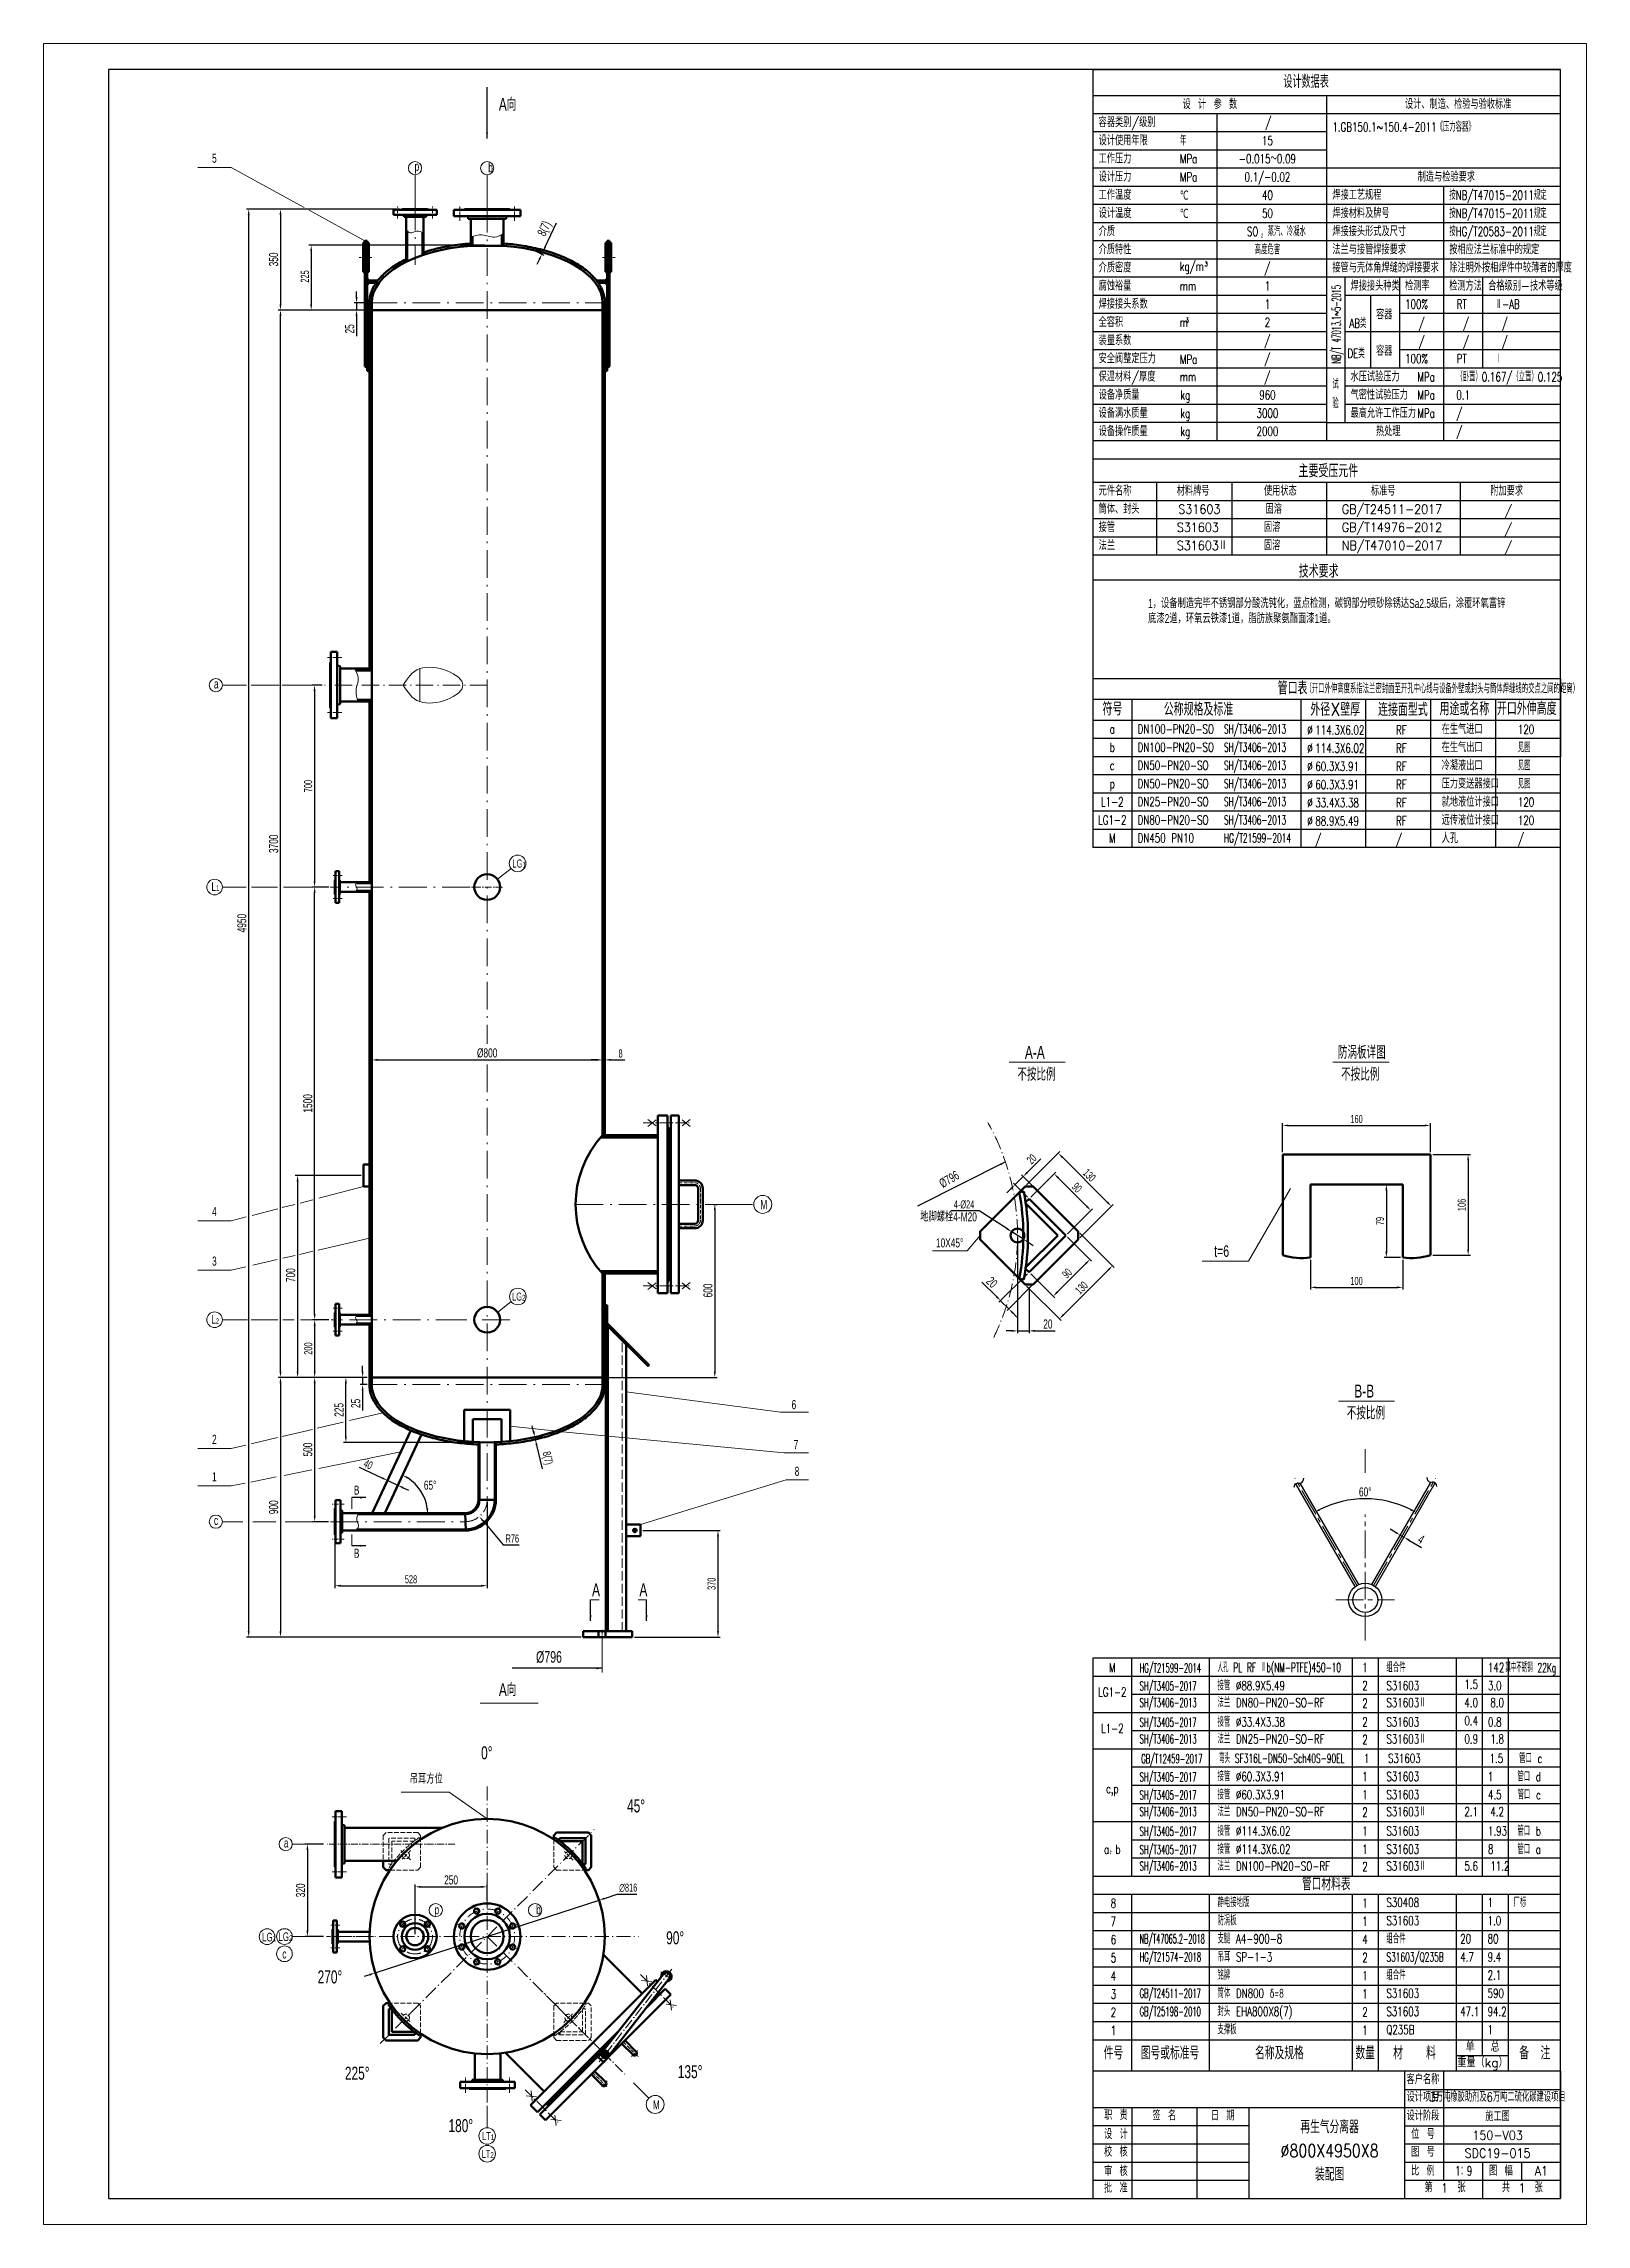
# Model space of a CAD drawing. Header units: millimetres. Extents: x 1541 to 38856, y -668 to 24805.
# Drawn here: x 26137 to 31483, y 17245 to 24805 of the extents above; entities that cross this region are included whole.
import ezdxf
from ezdxf.enums import TextEntityAlignment as Align

# ---------------------------------------------------------------- set-up
doc = ezdxf.new("R2010")
doc.units = ezdxf.units.MM
for name, pattern in [('ACAD_ISO02W100', [11, 8, -3]), ('ACAD_ISO10W100', [18.7, 12, -3, 0.7, -3]), ('CENTER2', [28.575, 19.05, -3.175, 3.175, -3.175])]:
    doc.linetypes.add(name, pattern=pattern)
doc.layers.add('BORDER', color=7, linetype='Continuous')
for name, color, linetype, lineweight in [('中心线', 3, 'ACAD_ISO10W100', 18), ('中粗线', 7, 'Continuous', 50), ('标注', 1, 'Continuous', 18), ('短点划线', 1, 'CENTER2', 13), ('粗实线', 7, 'Continuous', 50), ('细实线', 1, 'Continuous', 18), ('虚线', 6, 'ACAD_ISO02W100', 18)]:
    doc.layers.add(name, color=color, linetype=linetype, lineweight=lineweight)
doc.styles.add('HGCAD', font='HGCAD.SHX', dxfattribs={"width": 0.7, "bigfont": 'HGCADHZ.SHX'})
doc.styles.add('HZ', font='txt.shx', dxfattribs={"width": 0.7, "bigfont": 'gbcbig.shx'})
doc.styles.add('HZ0', font='TXT.shx', dxfattribs={"width": 0.7, "bigfont": 'gbcbig.shx'})
doc.dimstyles.new('HGCAD', dxfattribs={"dimscale": 8, "dimtxt": 3.5, "dimasz": 2.5, "dimexe": 1, "dimexo": 1, "dimgap": 1, "dimtad": 1, "dimdec": 0, "dimdsep": 46, "dimtxsty": 'HGCAD', "dimcen": 0, "dimadec": 1, "dimazin": 0, "dimtfac": 1, "dimtdec": 0, "dimtmove": 0, "dimatfit": 1, "dimfxl": 1, "dimtfill": 1, "dimarcsym": 1})
doc.dimstyles.new('HGCAD$0', dxfattribs={"dimscale": 8, "dimtxt": 3.5, "dimasz": 2.5, "dimexe": 1, "dimexo": 1, "dimgap": 1, "dimtad": 1, "dimdec": 0, "dimdsep": 46, "dimtxsty": 'HGCAD', "dimcen": 0, "dimadec": 1, "dimazin": 0, "dimtfac": 1, "dimtdec": 0, "dimtmove": 0, "dimatfit": 1, "dimfxl": 1, "dimtfill": 1, "dimarcsym": 1})
doc.dimstyles.new('HGCAD$2', dxfattribs={"dimscale": 8, "dimtxt": 3.5, "dimasz": 2.5, "dimexe": 1, "dimexo": 1, "dimgap": 1, "dimtad": 2, "dimtih": 1, "dimdec": 0, "dimdsep": 46, "dimtxsty": 'HGCAD', "dimcen": 0, "dimadec": 0, "dimazin": 0, "dimtfac": 1, "dimtdec": 0, "dimtmove": 0, "dimatfit": 1, "dimfxl": 1, "dimtfill": 1, "dimarcsym": 1})
doc.dimstyles.new('HGCAD$3', dxfattribs={"dimscale": 8, "dimtxt": 3.5, "dimasz": 2.5, "dimexe": 1, "dimexo": 1, "dimgap": 1, "dimtad": 1, "dimtoh": 1, "dimdec": 0, "dimdsep": 46, "dimtxsty": 'HGCAD', "dimcen": 0, "dimadec": 1, "dimazin": 0, "dimtfac": 1, "dimtdec": 0, "dimtmove": 0, "dimatfit": 1, "dimfxl": 1, "dimtfill": 1, "dimarcsym": 1})
doc.dimstyles.new('HGCAD$4', dxfattribs={"dimscale": 8, "dimtxt": 3.5, "dimasz": 2.5, "dimexe": 1, "dimexo": 1, "dimgap": 1, "dimtad": 1, "dimtoh": 1, "dimdec": 0, "dimdsep": 46, "dimtxsty": 'HGCAD', "dimcen": 0, "dimadec": 1, "dimazin": 0, "dimtfac": 1, "dimtdec": 0, "dimtofl": 0, "dimtmove": 0, "dimatfit": 1, "dimfxl": 1, "dimtfill": 1, "dimarcsym": 1})

msp = doc.modelspace()

# ---------------------------------------------------------------- texts
at = {"color": 1, "lineweight": 25, "style": 'HZ'}
for s, height, width, p in [('设计数据表', 45, 0.7, (30432.6, 24651.22)), ('设 计 参 数', 31.5, 0.9, (30083.29, 24578.29)), ('设计、制造、检验与验收标准', 31.5, 0.9, (30854.11, 24578.95)), ('容器类别/级别', 31.5, 0.9, (29792.37, 24515.95)), ('1.GB150.1~150.4-2011《压力容器》', 31.5, 0.7, (30602.37, 24500.06)), ('设计使用年限', 31.5, 0.9, (29792.37, 24452.95)), ('工作压力', 31.5, 0.9, (29792.37, 24389.95)), ('年', 31.5, 0.7, (30073.95, 24452.95)), ('MPa', 31.5, 0.7, (30073.95, 24389.95)), ('设计压力', 31.5, 0.9, (29792.37, 24326.95)), ('MPa', 31.5, 0.7, (30073.95, 24326.95)), ('制造与检验要求', 31.5, 0.9, (30898.15, 24326.95)), ('工作温度', 31.5, 0.9, (29792.37, 24263.95)), ('℃', 31.5, 0.7, (30073.95, 24263.95)), ('焊接工艺规程', 31.5, 0.9, (30602.37, 24263.95)), ('按NB/T47015-2011规定', 31.5, 0.7, (31007.37, 24263.95)), ('设计温度', 31.5, 0.9, (29792.37, 24200.95)), ('℃', 31.5, 0.7, (30073.95, 24200.95)), ('焊接材料及牌号', 31.5, 0.9, (30602.37, 24200.95)), ('按NB/T47015-2011规定', 31.5, 0.7, (31007.37, 24200.95)), ('介质', 31.5, 0.9, (29792.37, 24137.95)), ('焊接接头形式及尺寸', 31.5, 0.9, (30602.37, 24137.95)), ('按HG/T20583-2011规定', 31.5, 0.7, (31007.37, 24137.95)), ('介质特性', 31.5, 0.9, (29792.37, 24074.95)), ('介质密度', 31.5, 0.9, (29792.37, 24011.95)), ('kg/m', 31.5, 0.7, (30073.95, 24017.16)), ('3', 15.75, 0.7, (30158.77, 24033.22)), ('接管与壳体角焊缝的焊接要求', 31.5, 0.9, (30602.37, 24011.95)), ('法兰与接管焊接要求', 31.5, 0.9, (30602.37, 24074.95)), ('按相应法兰标准中的规定', 31.5, 0.9, (31007.37, 24074.95)), ('除注明外按相焊件中较薄者的厚度', 31.5, 0.9, (31007.37, 24011.95)), ('腐蚀裕量', 31.5, 0.9, (29792.37, 23948.95)), ('mm', 31.5, 0.7, (30073.95, 23948.95)), ('焊接接头种类', 31.5, 0.9, (30665.37, 23948.95)), ('检测率', 31.5, 0.9, (30854.37, 23948.95)), ('检测方法', 31.5, 0.9, (31007.37, 23948.95)), ('合格级别-技术等级', 31.5, 0.9, (31142.37, 23948.95)), ('焊接接头系数  ', 31.5, 0.9, (29792.37, 23885.95)), ('100%%%', 31.5, 0.7, (30854.37, 23885.95)), ('RT', 31.5, 0.7, (31033.17, 23885.95)), ('Ⅱ-AB', 31.5, 0.7, (31168.17, 23885.95)), ('全容积', 31.5, 0.9, (29792.37, 23822.95)), ('m', 31.5, 0.7, (30073.95, 23822.95)), ('3', 15.75, 0.7, (30093.98, 23838.2)), ('AB类', 31.5, 0.7, (30661.35, 23819.89)), ('容器', 31.5, 0.9, (30753.69, 23849.54)), ('/', 31.5, 0.7, (30901.64, 23820.28)), ('/', 31.5, 0.7, (31054.64, 23820.28)), ('/', 31.5, 0.7, (31189.64, 23820.28)), ('装量系数', 31.5, 0.9, (29792.37, 23759.95)), ('DE类', 31.5, 0.7, (30654.56, 23715.28)), ('容器', 31.5, 0.9, (30753.69, 23723.54)), ('/', 31.5, 0.7, (30901.64, 23757.28)), ('/', 31.5, 0.7, (31054.64, 23757.28)), ('/', 31.5, 0.7, (31189.64, 23757.28)), ('保温材料/厚度', 31.5, 0.9, (29792.37, 23633.95)), ('安全阀整定压力', 31.5, 0.9, (29792.37, 23696.95)), ('MPa', 31.5, 0.7, (30073.95, 23694.7)), ('水压试验压力', 31.5, 0.9, (30665.37, 23633.95)), ('100%%%', 31.5, 0.7, (30854.37, 23696.95)), ('MPa', 31.5, 0.7, (30897, 23633.95)), ('PT', 31.5, 0.7, (31033.17, 23696.95)), ('（卧置）0.167/（立置）0.125', 31.5, 0.7, (31032.02, 23633.95)), ('Ⅰ', 31.5, 0.7, (31168.17, 23696.95)), ('设备净质量', 31.5, 0.9, (29792.37, 23570.95)), ('mm', 31.5, 0.7, (30073.95, 23634.19)), ('kg', 31.5, 0.7, (30075.72, 23570.95)), ('试', 31.5, 0.7, (30602.37, 23608.38)), ('气密性试验压力', 31.5, 0.9, (30665.37, 23570.95)), ('MPa', 31.5, 0.7, (30897, 23570.95)), ('0.1', 31.5, 0.7, (31032.02, 23570.95)), ('设备满水质量', 31.5, 0.9, (29792.37, 23507.95)), ('kg', 31.5, 0.7, (30075.72, 23507.95)), ('验', 31.5, 0.7, (30602.37, 23541.69)), ('最高允许工作压力', 31.5, 0.9, (30665.37, 23507.95)), ('MPa', 31.5, 0.7, (30897, 23507.95)), ('/', 31.5, 0.7, (31032.02, 23507.95)), ('设备操作质量', 31.5, 0.9, (29792.37, 23444.95)), ('kg', 31.5, 0.7, (30075.72, 23444.95)), ('热处理', 31.5, 0.9, (30753.51, 23444.95)), ('/', 31.5, 0.7, (31032.02, 23444.95)), ('筒体、封头', 31.5, 0.9, (29792.37, 23175.37)), ('元件名称', 31.5, 0.9, (29792.37, 23238.37)), ('材料牌号', 31.5, 0.9, (30063.09, 23238.37)), ('使用状态', 31.5, 0.9, (30365.5, 23238.37)), ('固溶', 31.5, 0.9, (30371.01, 23175.37)), ('GB/T24511-2017', 31.5, 0.9, (30635.29, 23175.37)), ('标准号', 31.5, 0.9, (30736.01, 23238.37)), ('附加要求', 31.5, 0.9, (31149.76, 23238.37)), ('接管', 31.5, 0.9, (29792.37, 23112.37)), ('S31603', 31.5, 0.9, (30063.09, 23112.37)), ('S31603', 31.5, 0.9, (30068.6, 23175.37)), ('固溶', 31.5, 0.9, (30365.5, 23112.37)), ('GB/T14976-2012', 31.5, 0.9, (30635.29, 23112.37)), ('/', 31.5, 0.9, (31198.76, 23170.81)), ('/', 31.5, 0.9, (31198.76, 23107.81)), ('法兰', 31.5, 0.9, (29792.37, 23049.37)), ('S31603Ⅱ', 31.5, 0.9, (30063.09, 23049.37)), ('固溶', 31.5, 0.9, (30365.5, 23049.37)), ('NB/T47010-2017', 31.5, 0.9, (30635.29, 23049.37)), ('/', 31.5, 0.9, (31198.76, 23044.81))]:
    msp.add_text(s, height=height, dxfattribs=dict(at, width=width)).set_placement(p)
at = {"color": 1, "lineweight": 25, "style": 'HZ', "width": 0.7}
for s, p in [('/', (30380.29, 24516.8)), ('-0.015～0.09', (30377.33, 24389.95)), ('15', (30377.33, 24452.95)), ('0.1/-0.02', (30377.33, 24326.95)), ('40', (30377.33, 24263.95)), ('50', (30377.33, 24200.95)), ('SO', (30325.9, 24137.95)), ('蒸汽、冷凝水', (30444.24, 24137.95)), ('高度危害', (30377.33, 24074.95)), ('/', (30377.33, 24011.95)), ('1', (30377.33, 23948.95)), ('1', (30377.33, 23885.95)), ('2', (30377.33, 23822.95)), ('/', (30377.33, 23759.95)), ('/', (30377.33, 23696.95)), ('/', (30377.33, 23633.95)), ('960', (30377.33, 23570.95)), ('3000', (30377.33, 23507.95)), ('2000', (30377.33, 23444.95))]:
    msp.add_text(s, height=31.5, dxfattribs=at).set_placement(p, align=Align.CENTER)
at = {"color": 1, "lineweight": 25, "style": 'HZ', "width": 0.5}
msp.add_text('NB/T 47013.1~5-2015', height=31.5, rotation=90, dxfattribs=at).set_placement((30631.52, 23695.94))
at = {"layer": '标注', "attachment_point": 1, "style": 'HGCAD'}
for s, insert, char_height, width in [('A向', (27714.04, 24616.92), 45, 158.0392), ('5', (26720.2, 24423.4), 31.5, 92.3359), ('p', (27422.02, 24395.47), 31.5, 90.1122), ('^Ib', (27669.3, 24390.69), 31.5, 90.1122), ('2', (30354.56, 24146.33), 14, 38.6248), ('1，设备制造完毕不锈钢部分酸洗钝化，蓝点检测，碳钢部分喷砂除锈达Sa2.5级后，涂覆环氧富锌底漆2道，环氧云铁漆1道，脂肪族聚氨酯面漆1道。', (29963.9, 22880.01), 31.5, 1248.8086), ('a', (26726.78, 22601.11), 31.5, 90.1122), ('{\\H0.8889x;LG\\H0.7143x;1}', (27761.32, 21976.59), 31.5, 90.1122), ('{\\H0.9524x;L\\H0.6666x;1}', (26718.22, 21897.1), 31.5, 90.1122), ('A-A', (29536.96, 21330.49), 45, 74.4206), ('防涡板详图', (30621.55, 21330.49), 45, 199.5772), ('不按比例', (29510.83, 21254.44), 45, 158.0392), ('不按比例', (30632.89, 21254.44), 45, 158.0392), ('M', (28620.29, 20795.79), 31.5, 12.7519), ('4', (26720.2, 20771.75), 31.5, 92.3359), ('t=6', (30192.6, 20639.01), 40, 148.1021), ('3', (26720.2, 20600.13), 31.5, 92.3359), ('{\\H0.8889x;LG\\H0.7143x;2}', (27760.13, 20475.33), 31.5, 90.1122), ('{\\H0.9524x;L\\H0.6x;2}', (26717.95, 20397.47), 31.5, 90.1122), ('B-B', (30678.41, 20156.22), 45, 74.4206), ('6', (28728.52, 20102.53), 31.5, 92.3359), ('不按比例', (30652.29, 20080.16), 45, 158.0392), ('2', (26720.2, 19982.28), 31.5, 92.3359), ('7', (28735.53, 19964), 31.5, 92.3359), ('1', (26720.2, 19852.41), 31.5, 92.3359), ('8', (28739.18, 19871.42), 31.5, 92.3359), ('c', (26726.78, 19701.11), 31.5, 90.1122), ('A向', (27714.04, 19121.11), 45, 158.0392), ('0%%D', (27652.53, 18902.22), 45, 87.0237), ('吊耳方位', (27405.14, 18804.6), 31.5, 186.8363), ('45%%D', (28158.29, 18718.14), 45, 87.0237), ('^Ib', (27835.36, 18351.65), 31.5, 90.1122), ('{\\H0.9524x;LG\\H0.6666x;1}', (26893.53, 18255.9), 31.5, 90.1122), ('90%%D', (28293.77, 18260.98), 45, 87.0237), ('c', (26963.49, 18198.22), 31.5, 90.1122), ('270%%D', (27085.99, 18125.36), 45, 87.0237), ('225%%D', (27180.54, 17791.48), 45, 87.0237), ('135%%D', (28334.16, 17796.84), 45, 87.0237), ('M', (28247.59, 17675.47), 31.5, 12.7519), ('180%%D', (27539.46, 17609.76), 45, 87.0237), ('{\\H0.8889x;LT\\H0.7143x;1}', (27655.92, 17565.13), 31.5, 90.1122), ('{\\H0.8889x;LT\\H0.7143x;2}', (27654.43, 17503.26), 31.5, 90.1122)]:
    msp.add_mtext(s, dxfattribs=dict(at, insert=insert, char_height=char_height, width=width))
at = {"layer": '标注', "insert": (29235.77, 20864.29), "char_height": 31.5, "width": 74.4206, "attachment_point": 1, "rotation": 30, "style": 'HGCAD'}
msp.add_mtext('%%C796', dxfattribs=at)
at = {"layer": '标注', "color": 1, "insert": (27843.02, 19232.15), "char_height": 40, "width": 211.0876, "attachment_point": 1, "style": 'HGCAD'}
msp.add_mtext('%%C796', dxfattribs=at)
at = {"layer": '细实线', "style": 'HZ'}
for s, height, width, p in [('主要受压元件', 45, 0.9, (30485.22, 23301.26)), ('技术要求', 45, 0.9, (30485.92, 22953.59)), ('管口表', 45, 0.9, (30412.81, 22548.37)), ('（开口外伸高度系指法兰密封面至开孔中心线与设备外壁或封头与筒体焊缝线的交点之间的距离）', 31.5, 0.7, (30509, 22552.83)), ('公称规格及标准', 45, 0.9, (30018.02, 22475.23)), ('外径X壁厚', 45, 0.9, (30526.14, 22474.54)), ('连接面型式', 45, 0.9, (30760.69, 22474)), ('用途或名称', 45, 0.9, (30973.9, 22476.43)), ('DN100-PN20-SO', 31.5, 0.7, (29927.37, 22413.04)), ('DN100-PN20-SO', 31.5, 0.7, (29927.37, 22350.04)), ('SH/T3406-2013', 31.5, 0.6, (30226.75, 22413.04)), ('SH/T3406-2013', 31.5, 0.6, (30226.75, 22350.04)), ('%%C', 31.5, 0.7, (30515.26, 22409.62)), ('%%C', 31.5, 0.7, (30515.26, 22346.62)), ('114.3X6.02', 31.5, 0.7, (30543.26, 22409.62)), ('114.3X6.02', 31.5, 0.7, (30543.26, 22346.62)), ('RF', 31.5, 0.7, (30823.17, 22409.7)), ('RF', 31.5, 0.7, (30823.17, 22346.7)), ('在生气进口', 31.5, 0.9, (30981.01, 22412.01)), ('在生气出口', 31.5, 0.9, (30981.01, 22349.01)), ('见图', 31.5, 0.7, (31245.31, 22348.71)), ('120', 31.5, 0.7, (31245.31, 22411.71)), ('DN50-PN20-SO', 31.5, 0.7, (29927.37, 22287.04)), ('SH/T3406-2013', 31.5, 0.6, (30226.75, 22287.04)), ('%%C', 31.5, 0.7, (30515.26, 22283.62)), ('60.3X3.91', 31.5, 0.7, (30543.26, 22283.62)), ('RF', 31.5, 0.7, (30823.17, 22283.7)), ('冷凝液出口', 31.5, 0.9, (30981.01, 22286.01)), ('见图', 31.5, 0.7, (31245.31, 22285.71)), ('DN50-PN20-SO', 31.5, 0.7, (29927.37, 22224.04)), ('SH/T3406-2013', 31.5, 0.6, (30226.75, 22224.04)), ('%%C', 31.5, 0.7, (30515.26, 22220.62)), ('60.3X3.91', 31.5, 0.7, (30543.26, 22220.62)), ('RF', 31.5, 0.7, (30823.17, 22220.7)), ('压力变送器接口', 31.5, 0.9, (30981.01, 22223.01)), ('见图', 31.5, 0.7, (31245.31, 22222.71)), ('DN25-PN20-SO', 31.5, 0.7, (29927.37, 22161.04)), ('SH/T3406-2013', 31.5, 0.6, (30226.75, 22161.04)), ('%%C', 31.5, 0.7, (30515.26, 22157.62)), ('33.4X3.38', 31.5, 0.7, (30543.26, 22157.62)), ('RF', 31.5, 0.7, (30823.17, 22157.7)), ('就地液位计接口', 31.5, 0.9, (30981.01, 22160.01)), ('120', 31.5, 0.7, (31245.31, 22159.71)), ('DN80-PN20-SO', 31.5, 0.7, (29927.37, 22098.04)), ('SH/T3406-2013', 31.5, 0.6, (30226.75, 22098.04)), ('%%C', 31.5, 0.7, (30515.26, 22094.62)), ('88.9X5.49', 31.5, 0.7, (30543.26, 22094.62)), ('RF', 31.5, 0.7, (30823.17, 22094.7)), ('远传液位计接口', 31.5, 0.9, (30981.01, 22097.01)), ('120', 31.5, 0.7, (31245.31, 22096.71)), ('DN450 PN10', 31.5, 0.7, (29927.37, 22035.04)), ('HG/T21599-2014', 31.5, 0.6, (30226.75, 22035.04)), ('/', 31.5, 0.7, (30543.26, 22031.62)), ('/', 31.5, 0.7, (30823.17, 22031.7)), ('人孔', 31.5, 0.9, (30981.01, 22034.01)), ('/', 31.5, 0.7, (31245.31, 22033.71))]:
    msp.add_text(s, height=height, dxfattribs=dict(at, width=width)).set_placement(p)
for s, height, width, p in [('符号', 45, 0.9, (29840.23, 22475.97)), ('开口外伸高度', 45, 0.9, (31275.86, 22477.6)), ('a', 31.5, 0.7, (29839.65, 22412.84)), ('b', 31.5, 0.7, (29839.65, 22349.84)), ('c', 31.5, 0.7, (29839.65, 22286.84)), ('p', 31.5, 0.7, (29839.65, 22223.84)), ('L1-2', 31.5, 0.7, (29839.65, 22160.84)), ('LG1-2', 31.5, 0.7, (29839.65, 22097.84)), ('M', 31.5, 0.7, (29839.65, 22034.84))]:
    msp.add_text(s, height=height, dxfattribs=dict(at, width=width)).set_placement(p, align=Align.CENTER)
at = {"layer": '细实线', "lineweight": -3}
for s, height, style, width, p in [('M', 31.5, 'HZ0', 0.7, (29839.85, 19158.97)), ('2', 31.5, 'HZ0', 0.7, (30715.33, 19096.82)), ('1', 31.5, 'HZ0', 0.7, (30715.33, 19159.82)), ('其中不锈钢 22Kg', 31.5, 'HZ0', 0.6, (31289.91, 19159.52)), ('LG1-2', 31.5, 'HZ0', 0.7, (29839.85, 19074.59)), ('2', 31.5, 'HZ0', 0.7, (30715.33, 19036.21)), ('L1-2', 31.5, 'HZ0', 0.7, (29839.85, 18948.59)), ('2', 31.5, 'HZ0', 0.7, (30715.33, 18970.82)), ('2', 31.5, 'HZ0', 0.7, (30715.33, 18910.21)), ('1', 31.5, 'HZ0', 0.7, (30720.85, 18844.82)), ('管口 c', 31.5, 'HZ0', 0.7, (31289.91, 18844.52)), ('c,p', 31.5, 'HZ0', 0.7, (29839.85, 18739.94)), ('1', 31.5, 'HZ0', 0.7, (30715.33, 18781.82)), ('1', 31.5, 'HZ0', 0.7, (30715.33, 18718.84)), ('管口 d', 31.5, 'HZ0', 0.7, (31284.4, 18781.52)), ('管口 c', 31.5, 'HZ0', 0.7, (31284.4, 18718.54)), ('2', 31.5, 'HZ0', 0.7, (30715.33, 18658.26)), ('1', 31.5, 'HZ0', 0.7, (30715.33, 18592.87)), ('管口 b', 31.5, 'HZ0', 0.7, (31284.4, 18592.57)), ('a，b', 31.5, 'HZ0', 0.7, (29839.85, 18529.6)), ('1', 31.5, 'HZ0', 0.7, (30715.33, 18529.89)), ('管口 a', 31.5, 'HZ0', 0.7, (31284.4, 18529.6)), ('2', 31.5, 'HZ0', 0.7, (30715.33, 18469.31)), ('8', 31.5, 'HZ0', 0.7, (29843.63, 18342.28)), ('1', 31.5, 'HZ0', 0.7, (30715.33, 18343.37)), ('7', 31.5, 'HZ0', 0.7, (29843.63, 18279.28)), ('1', 31.5, 'HZ0', 0.7, (30715.33, 18280.37)), ('6', 31.5, 'HZ0', 0.7, (29843.63, 18216.28)), ('4', 31.5, 'HZ0', 0.7, (30715.33, 18217.37)), ('5', 31.5, 'HZ0', 0.7, (29843.63, 18153.28)), ('2', 31.5, 'HZ0', 0.7, (30715.33, 18154.37)), ('4', 31.5, 'HZ0', 0.7, (29843.63, 18090.28)), ('1', 31.5, 'HZ0', 0.7, (30715.33, 18091.37)), ('3', 31.5, 'HZ0', 0.7, (29843.63, 18027.28)), ('2', 31.5, 'HZ0', 0.7, (29843.63, 17964.28)), ('2', 31.5, 'HZ0', 0.7, (30715.33, 17965.37)), ('1', 31.5, 'HZ0', 0.7, (30715.33, 18028.37)), ('1', 31.5, 'HZ0', 0.7, (29843.63, 17901.28)), ('1', 31.5, 'HZ0', 0.7, (30715.33, 17902.37)), ('客户名称', 31.5, 'HZ0', 0.9, (30916.19, 17731.41)), ('设计项目', 31.5, 'HZ0', 0.9, (30916.19, 17670.56)), ('3万吨橡胶助剂及6万吨二硫化碳建设项目', 31.5, 'HZ0', 0.8, (31174.79, 17670.56)), ('设计阶段', 31.5, 'HZ0', 0.9, (30916.19, 17605.35)), ('施工图', 31.5, 'HZ0', 0.9, (31174.79, 17603.22)), ('位 号', 31.5, 'HZ0', 0.9, (30916.19, 17541.73)), ('150-V03', 31.5, 'HZ0', 0.9, (31174.79, 17538.08)), ('%%C800X4950X8', 45, 'HZ', 0.8, (30592.74, 17477.95)), ('图 号', 31.5, 'HZ0', 0.9, (30916.19, 17479.98)), ('SDC19-015', 31.5, 'HZ0', 0.9, (31174.79, 17476.05)), ('比 例', 31.5, 'HZ0', 0.9, (30916.19, 17414.74)), ('第', 31.5, 'HZ0', 0.9, (30935.86, 17356.53)), ('1：9', 31.5, 'HZ0', 0.7, (31057.35, 17414.74)), ('张', 31.5, 'HZ0', 0.9, (31049.68, 17356.53)), ('图 幅', 31.5, 'HZ0', 0.9, (31186.3, 17414.74)), ('共', 31.5, 'HZ0', 0.9, (31203.67, 17356.53)), ('A1', 31.5, 'HZ0', 0.9, (31326.83, 17414.74)), ('张', 31.5, 'HZ0', 0.9, (31317.5, 17356.53)), ('1', 31.5, 'HZ0', 0.9, (30990.84, 17355.36)), ('1', 31.5, 'HZ0', 0.9, (31259.57, 17355.36))]:
    msp.add_text(s, height=height, dxfattribs=dict(at, style=style, width=width)).set_placement(p, align=Align.CENTER)
at = {"layer": '细实线', "lineweight": -3, "style": 'HZ0'}
for s, width, p in [('SH/T3405-2017', 0.55, (29934.47, 19095.35)), ('HG/T21599-2014', 0.55, (29934.47, 19158.35)), ('接管 %%C88.9X5.49', 0.7, (30204.37, 19096.82)), ('人孔 PL RF Ⅱb(NM-PTFE)450-10', 0.6, (30204.37, 19159.82)), ('组合件', 0.7, (30789.57, 19159.82)), ('S31603', 0.7, (30789.57, 19096.82)), ('1.5', 0.7, (31059.89, 19101.09)), ('3.0', 0.7, (31141.53, 19096.82)), ('142', 0.7, (31141.53, 19159.82)), ('SH/T3406-2013', 0.55, (29934.47, 19038.09)), ('法兰 DN80-PN20-SO-RF ', 0.7, (30204.37, 19038.09)), ('S31603Ⅱ', 0.7, (30789.57, 19038.09)), ('4.0', 0.7, (31059.89, 19038.09)), ('8.0', 0.7, (31149.85, 19038.09)), ('SH/T3405-2017', 0.55, (29934.47, 18969.35)), ('接管 %%C33.4X3.38', 0.7, (30204.37, 18970.82)), ('S31603', 0.7, (30789.57, 18970.82)), ('0.4', 0.7, (31059.89, 18975.09)), ('0.8', 0.7, (31141.53, 18970.82)), ('SH/T3406-2013', 0.55, (29934.47, 18912.09)), ('法兰 DN25-PN20-SO-RF ', 0.7, (30204.37, 18912.09)), ('S31603Ⅱ', 0.7, (30789.57, 18912.09)), ('0.9', 0.7, (31059.89, 18912.09)), ('1.8', 0.7, (31149.85, 18912.09)), ('GB/T12459-2017', 0.55, (29939.98, 18843.35)), ('弯头 SF316L-DN50-Sch40S-90EL', 0.6, (30209.88, 18844.82)), ('S31603', 0.7, (30795.08, 18844.82)), ('1.5', 0.7, (31147.04, 18844.82)), ('SH/T3405-2017', 0.55, (29934.47, 18780.35)), ('SH/T3405-2017', 0.55, (29934.47, 18717.38)), ('接管 %%C60.3X3.91', 0.7, (30204.37, 18781.82)), ('接管 %%C60.3X3.91', 0.7, (30204.37, 18718.84)), ('S31603', 0.7, (30789.57, 18781.82)), ('S31603', 0.7, (30789.57, 18718.84)), ('4.5', 0.7, (31141.53, 18718.84)), ('1', 0.7, (31141.53, 18781.82)), ('SH/T3406-2013', 0.55, (29934.47, 18660.14)), ('法兰 DN50-PN20-SO-RF ', 0.7, (30204.37, 18660.14)), ('S31603Ⅱ', 0.7, (30789.57, 18660.14)), ('2.1', 0.7, (31059.89, 18660.14)), ('4.2', 0.7, (31149.85, 18660.14)), ('SH/T3405-2017', 0.55, (29934.47, 18591.41)), ('接管 %%C114.3X6.02', 0.7, (30204.37, 18592.87)), ('S31603', 0.7, (30789.57, 18592.87)), ('1.93', 0.7, (31141.53, 18592.87)), ('SH/T3405-2017', 0.55, (29934.47, 18528.43)), ('接管 %%C114.3X6.02', 0.7, (30204.37, 18529.89)), ('S31603', 0.7, (30789.57, 18529.89)), ('8', 0.7, (31141.53, 18529.89)), ('SH/T3406-2013', 0.55, (29934.47, 18471.19)), ('法兰 DN100-PN20-SO-RF ', 0.7, (30204.37, 18471.19)), ('S31603Ⅱ', 0.7, (30789.57, 18471.19)), ('5.6', 0.7, (31059.89, 18471.19)), ('11.2', 0.7, (31149.85, 18471.19)), ('静电接地版', 0.7, (30204.37, 18345.24)), ('S30408', 0.7, (30789.57, 18345.24)), ('1', 0.7, (31140.22, 18345.24)), ('厂标', 0.7, (31230.19, 18345.24)), ('防涡板', 0.7, (30204.37, 18282.24)), ('S31603', 0.7, (30789.57, 18282.24)), ('1.0', 0.7, (31140.22, 18282.24)), ('NB/T47065.2-2018', 0.5, (29934.47, 18219.24)), ('支腿 A4-900-8', 0.7, (30204.37, 18219.24)), ('组合件', 0.7, (30789.57, 18219.24)), ('20', 0.7, (31045.34, 18219.24)), ('80', 0.7, (31140.22, 18219.24)), ('HG/T21574-2018', 0.55, (29934.47, 18156.24)), ('吊耳 SP-1-3', 0.7, (30204.37, 18156.24)), ('S31603/Q235B', 0.6, (30789.57, 18156.24)), ('4.7', 0.7, (31045.34, 18156.24)), ('9.4', 0.7, (31140.22, 18156.24)), ('铭牌', 0.7, (30204.37, 18093.24)), ('组合件', 0.7, (30789.57, 18093.24)), ('2.1', 0.7, (31140.22, 18093.24)), ('GB/T24511-2017', 0.55, (29934.47, 18030.24)), ('GB/T25198-2010', 0.55, (29934.47, 17967.24)), ('筒体 DN800 δ=8', 0.7, (30204.37, 18030.24)), ('封头 EHA800X8(7)', 0.7, (30204.37, 17967.24)), ('S31603', 0.7, (30789.57, 18030.24)), ('S31603', 0.7, (30789.57, 17967.24)), ('47.1', 0.7, (31045.34, 17967.24)), ('590', 0.7, (31140.22, 18030.24)), ('94.2', 0.7, (31140.22, 17967.24)), ('支撑板', 0.7, (30204.37, 17904.24)), ('Q235B', 0.7, (30789.57, 17904.24)), ('1', 0.7, (31140.22, 17904.24)), ('职 责', 0.9, (29811.17, 17607.43)), ('签 名', 0.9, (29978.87, 17605.63)), ('日 期', 0.9, (30181.53, 17605.63)), ('设 计', 0.9, (29811.17, 17541.42)), ('校 核', 0.9, (29811.17, 17480.29)), ('批 准', 0.9, (29811.17, 17354.95)), ('审 核', 0.9, (29811.17, 17413.21))]:
    msp.add_text(s, height=31.5, dxfattribs=dict(at, width=width)).set_placement(p)
at = {"layer": '细实线', "lineweight": -3}
for s, height, style, p in [('管口材料表', 45, 'HZ0', (30581.13, 18402.58)), ('件号', 45, 'HZ0', (29843.63, 17816.74)), ('图号或标准号', 45, 'HZ0', (30039.73, 17816.74)), ('名称及规格', 45, 'HZ0', (30418.85, 17816.74)), ('数量', 45, 'HZ0', (30716, 17816.74)), ('材  料', 45, 'HZ0', (30886.92, 17816.74)), ('单', 31.5, 'HZ0', (31079.7, 17843.94)), ('总', 31.5, 'HZ0', (31166.4, 17843.94)), ('备 注', 45, 'HZ0', (31303.69, 17816.74)), ('重量（kg）', 31.5, 'HZ0', (31122.66, 17790.19)), ('再生气分离器', 45, 'HZ', (30592.74, 17560.69)), ('装配图', 45, 'HZ', (30592.74, 17396.23))]:
    msp.add_text(s, height=height, dxfattribs=dict(at, style=style)).set_placement(p, align=Align.CENTER)

# ---------------------------------------------------------------- blocks, each defined once
blk = doc.blocks.new('*D2')
at = {"layer": 'Defpoints', "color": 0, "transparency": 16777216}
for p in [(27673.5, 19757), (27145.5, 19634.9), (27673.5, 19459)]:
    blk.add_point(p, dxfattribs=at)
at = {"layer": '标注', "color": 0, "lineweight": -2, "transparency": 16777216}
for p, q in [((27673.5, 19749), (27673.5, 19451)), ((27145.5, 19626.9), (27145.5, 19451)), ((27165.5, 19459), (27653.5, 19459))]:
    blk.add_line(p, q, dxfattribs=at)
at = {"layer": '标注', "color": 0, "transparency": 16777216}
for points in [[(27165.5, 19462.4), (27165.5, 19455.7), (27145.5, 19459)], [(27653.5, 19462.4), (27653.5, 19455.7), (27673.5, 19459)]]:
    blk.add_solid(points, dxfattribs=at)
at = {"layer": '标注', "color": 0, "transparency": 16777216, "insert": (27409.5, 19481), "char_height": 28, "attachment_point": 5, "style": 'HGCAD', "bg_fill": 3, "box_fill_scale": 1.1, "bg_fill_color": 256, "bg_fill_true_color": 13158600, "bg_fill_transparency": 0}
blk.add_mtext('528', dxfattribs=at)
blk = doc.blocks.new('*D3')
at = {"layer": 'Defpoints', "color": 0, "transparency": 16777216}
for p in [(27265.5, 20181), (27075.7, 19681), (27131.5, 19681)]:
    blk.add_point(p, dxfattribs=at)
at = {"layer": '标注', "color": 0, "lineweight": -2, "transparency": 16777216}
for p, q in [((27257.5, 20181), (27067.7, 20181)), ((27075.7, 20161), (27075.7, 19701)), ((27123.5, 19681), (27067.7, 19681))]:
    blk.add_line(p, q, dxfattribs=at)
at = {"layer": '标注', "color": 0, "transparency": 16777216}
for points in [[(27072.4, 20161), (27079.1, 20161), (27075.7, 20181)], [(27072.4, 19701), (27079.1, 19701), (27075.7, 19681)]]:
    blk.add_solid(points, dxfattribs=at)
at = {"layer": '标注', "color": 0, "transparency": 16777216, "insert": (27052, 19931), "char_height": 31.5, "attachment_point": 5, "rotation": 90, "style": 'HGCAD', "bg_fill": 3, "box_fill_scale": 1.1, "bg_fill_color": 256, "bg_fill_true_color": 13158600, "bg_fill_transparency": 4904076}
blk.add_mtext('500', dxfattribs=at)
blk = doc.blocks.new('*D4')
at = {"layer": 'Defpoints', "color": 0, "transparency": 16777216}
for p in [(27073.9, 20381), (27075.7, 20181), (27075.7, 20181)]:
    blk.add_point(p, dxfattribs=at)
at = {"layer": '标注', "color": 0, "lineweight": -2, "transparency": 16777216}
for p, q in [((27075.7, 20361), (27075.7, 20201)), ((27081.9, 20381), (27083.7, 20381))]:
    blk.add_line(p, q, dxfattribs=at)
at = {"layer": '标注', "color": 0, "transparency": 16777216}
for points in [[(27072.4, 20361), (27079.1, 20361), (27075.7, 20381)], [(27072.4, 20201), (27079.1, 20201), (27075.7, 20181)]]:
    blk.add_solid(points, dxfattribs=at)
at = {"layer": '标注', "color": 0, "transparency": 16777216, "insert": (27053.7, 20281), "char_height": 28, "attachment_point": 5, "rotation": 90, "style": 'HGCAD', "bg_fill": 3, "box_fill_scale": 1.1, "bg_fill_color": 256, "bg_fill_true_color": 13158600, "bg_fill_transparency": 2131212}
blk.add_mtext('200', dxfattribs=at)
blk = doc.blocks.new('*D5')
at = {"layer": 'Defpoints', "color": 0, "transparency": 16777216}
for p in [(27118.8, 20181), (26957.3, 19281), (28006.7, 19281)]:
    blk.add_point(p, dxfattribs=at)
at = {"layer": '标注', "color": 0, "lineweight": -2, "transparency": 16777216}
for p, q in [((27110.8, 20181), (26949.3, 20181)), ((26957.3, 20161), (26957.3, 19301)), ((27998.7, 19281), (26949.3, 19281))]:
    blk.add_line(p, q, dxfattribs=at)
at = {"layer": '标注', "color": 0, "transparency": 16777216}
for points in [[(26954, 20161), (26960.7, 20161), (26957.3, 20181)], [(26954, 19301), (26960.7, 19301), (26957.3, 19281)]]:
    blk.add_solid(points, dxfattribs=at)
at = {"layer": '标注', "color": 0, "transparency": 16777216, "insert": (26933.6, 19731), "char_height": 31.5, "attachment_point": 5, "rotation": 90, "style": 'HGCAD', "bg_fill": 3, "box_fill_scale": 1.1, "bg_fill_color": 256, "bg_fill_true_color": 13158600, "bg_fill_transparency": 4904076}
blk.add_mtext('900', dxfattribs=at)
blk = doc.blocks.new('*D6')
at = {"layer": 'Defpoints', "color": 0, "transparency": 16777216}
for p in [(27241.9, 20156), (27265.5, 20181), (27265.5, 20156)]:
    blk.add_point(p, dxfattribs=at)
at = {"layer": '标注', "color": 0, "lineweight": -2, "transparency": 16777216}
for p, q in [((27241.9, 20201), (27241.9, 20221)), ((27257.5, 20181), (27233.9, 20181)), ((27257.5, 20156), (27233.9, 20156)), ((27241.9, 20181), (27241.9, 20156)), ((27241.9, 20136), (27241.9, 20065.9))]:
    blk.add_line(p, q, dxfattribs=at)
at = {"layer": '标注', "color": 0, "transparency": 16777216}
for points in [[(27238.6, 20201), (27245.2, 20201), (27241.9, 20181)], [(27238.6, 20136), (27245.2, 20136), (27241.9, 20156)]]:
    blk.add_solid(points, dxfattribs=at)
at = {"layer": '标注', "color": 0, "transparency": 16777216, "insert": (27218.1, 20091), "char_height": 31.5, "attachment_point": 5, "rotation": 90, "style": 'HGCAD', "bg_fill": 3, "box_fill_scale": 1.1, "bg_fill_color": 256, "bg_fill_true_color": 13158600, "bg_fill_transparency": 0}
blk.add_mtext('25', dxfattribs=at)
blk = doc.blocks.new('*D7')
at = {"layer": 'Defpoints', "color": 0, "transparency": 16777216}
for p in [(27183.9, 20181), (27265.5, 20181), (27673.5, 19956)]:
    blk.add_point(p, dxfattribs=at)
at = {"layer": '标注', "color": 0, "lineweight": -2, "transparency": 16777216}
for p, q in [((27257.5, 20181), (27175.9, 20181)), ((27183.9, 19976), (27183.9, 20161)), ((27665.5, 19956), (27175.9, 19956))]:
    blk.add_line(p, q, dxfattribs=at)
at = {"layer": '标注', "color": 0, "transparency": 16777216}
for points in [[(27180.6, 20161), (27187.3, 20161), (27183.9, 20181)], [(27180.6, 19976), (27187.3, 19976), (27183.9, 19956)]]:
    blk.add_solid(points, dxfattribs=at)
at = {"layer": '标注', "color": 0, "transparency": 16777216, "insert": (27160.2, 20068.5), "char_height": 31.5, "attachment_point": 5, "rotation": 90, "style": 'HGCAD', "bg_fill": 3, "box_fill_scale": 1.1, "bg_fill_color": 256, "bg_fill_true_color": 13158600, "bg_fill_transparency": 14370876}
blk.add_mtext('225', dxfattribs=at)
blk = doc.blocks.new('*D8')
at = {"layer": 'Defpoints', "color": 0, "transparency": 16777216}
for p in [(27273.5, 21273.8), (28073.5, 21281.8), (28073.5, 21273.8)]:
    blk.add_point(p, dxfattribs=at)
at = {"layer": '标注', "color": 0, "lineweight": -2, "transparency": 16777216}
for p, q in [((27273.5, 21281.8), (27273.5, 21289.8)), ((27293.5, 21281.8), (28053.5, 21281.8)), ((28073.5, 21281.8), (28073.5, 21289.8))]:
    blk.add_line(p, q, dxfattribs=at)
at = {"layer": '标注', "color": 0, "transparency": 16777216}
for points in [[(27293.5, 21285.1), (27293.5, 21278.5), (27273.5, 21281.8)], [(28053.5, 21285.1), (28053.5, 21278.5), (28073.5, 21281.8)]]:
    blk.add_solid(points, dxfattribs=at)
at = {"layer": '标注', "color": 0, "transparency": 16777216, "insert": (27673.5, 21305.5), "char_height": 31.5, "attachment_point": 5, "style": 'HGCAD', "bg_fill": 3, "box_fill_scale": 1.1, "bg_fill_color": 256, "bg_fill_true_color": 13158600, "bg_fill_transparency": 3968272}
blk.add_mtext('%%C800', dxfattribs=at)
blk = doc.blocks.new('*D9')
at = {"layer": 'Defpoints', "color": 0, "transparency": 16777216}
blk.add_point((28073.5, 21281.8), dxfattribs=at)
at = {"layer": '标注', "color": 0, "lineweight": -2, "transparency": 16777216}
for p, q in [((28053.5, 21281.8), (28033.5, 21281.8)), ((28073.5, 21281.8), (28081.5, 21281.8)), ((28101.5, 21281.8), (28150, 21281.8))]:
    blk.add_line(p, q, dxfattribs=at)
at = {"layer": '标注', "color": 0, "transparency": 16777216}
for points in [[(28053.5, 21285.1), (28053.5, 21278.5), (28073.5, 21281.8)], [(28101.5, 21285.1), (28101.5, 21278.5), (28081.5, 21281.8)]]:
    blk.add_solid(points, dxfattribs=at)
at = {"layer": '标注', "color": 0, "transparency": 16777216, "insert": (28135.8, 21303.8), "char_height": 28, "attachment_point": 5, "style": 'HGCAD', "bg_fill": 3, "box_fill_scale": 1.1, "bg_fill_color": 256, "bg_fill_true_color": 13158600, "bg_fill_transparency": 1823292}
blk.add_mtext('8', dxfattribs=at)
at = {"layer": 'Defpoints', "color": 0, "transparency": 16777216}
blk.add_point((28081.5, 21281.8), dxfattribs=at)
blk.add_point((28081.5, 21281.8), dxfattribs=at)
blk = doc.blocks.new('*D10')
at = {"layer": 'Defpoints', "color": 0, "transparency": 16777216}
for p in [(27245, 20881), (27016.5, 20181), (27257.5, 20181)]:
    blk.add_point(p, dxfattribs=at)
at = {"layer": '标注', "color": 0, "lineweight": -2, "transparency": 16777216}
for p, q in [((27237, 20881), (27008.5, 20881)), ((27016.5, 20861), (27016.5, 20201)), ((27249.5, 20181), (27008.5, 20181))]:
    blk.add_line(p, q, dxfattribs=at)
at = {"layer": '标注', "color": 0, "transparency": 16777216}
for points in [[(27013.2, 20861), (27019.8, 20861), (27016.5, 20881)], [(27013.2, 20201), (27019.8, 20201), (27016.5, 20181)]]:
    blk.add_solid(points, dxfattribs=at)
at = {"layer": '标注', "color": 0, "transparency": 16777216, "insert": (26992.7, 20535.5), "char_height": 31.5, "attachment_point": 5, "rotation": 90, "style": 'HGCAD', "bg_fill": 3, "box_fill_scale": 1.1, "bg_fill_color": 256, "bg_fill_true_color": 13158600, "bg_fill_transparency": 2799544}
blk.add_mtext('700', dxfattribs=at)
blk = doc.blocks.new('*D11')
at = {"layer": 'Defpoints', "color": 0, "transparency": 16777216}
for p in [(27075.7, 21881), (27132.8, 21881), (27132.8, 20381)]:
    blk.add_point(p, dxfattribs=at)
at = {"layer": '标注', "color": 0, "lineweight": -2, "transparency": 16777216}
for p, q in [((27124.8, 21881), (27067.7, 21881)), ((27075.7, 20401), (27075.7, 21861)), ((27124.8, 20381), (27067.7, 20381))]:
    blk.add_line(p, q, dxfattribs=at)
at = {"layer": '标注', "color": 0, "transparency": 16777216}
for points in [[(27072.4, 21861), (27079.1, 21861), (27075.7, 21881)], [(27072.4, 20401), (27079.1, 20401), (27075.7, 20381)]]:
    blk.add_solid(points, dxfattribs=at)
at = {"layer": '标注', "color": 0, "transparency": 16777216, "insert": (27052, 21131), "char_height": 31.5, "attachment_point": 5, "rotation": 90, "style": 'HGCAD', "bg_fill": 3, "box_fill_scale": 1.1, "bg_fill_color": 256, "bg_fill_true_color": 13158600, "bg_fill_transparency": 4653128}
blk.add_mtext('1500', dxfattribs=at)
blk = doc.blocks.new('*D12')
at = {"layer": 'Defpoints', "color": 0, "transparency": 16777216}
for p in [(27109.6, 22581), (27075.3, 21881), (27075.3, 21881)]:
    blk.add_point(p, dxfattribs=at)
at = {"layer": '标注', "color": 0, "lineweight": -2, "transparency": 16777216}
for p, q in [((27101.6, 22581), (27067.3, 22581)), ((27075.3, 22561), (27075.3, 21901))]:
    blk.add_line(p, q, dxfattribs=at)
at = {"layer": '标注', "color": 0, "transparency": 16777216}
for points in [[(27072, 22561), (27078.6, 22561), (27075.3, 22581)], [(27072, 21901), (27078.6, 21901), (27075.3, 21881)]]:
    blk.add_solid(points, dxfattribs=at)
at = {"layer": '标注', "color": 0, "transparency": 16777216, "insert": (27053.3, 22231), "char_height": 28, "attachment_point": 5, "rotation": 90, "style": 'HGCAD', "bg_fill": 3, "box_fill_scale": 1.1, "bg_fill_color": 256, "bg_fill_true_color": 13158600, "bg_fill_transparency": 82908}
blk.add_mtext('700', dxfattribs=at)
blk = doc.blocks.new('*D13')
at = {"layer": 'Defpoints', "color": 0, "transparency": 16777216}
for p in [(26847.2, 24231), (27377.5, 24231), (27059.2, 19281)]:
    blk.add_point(p, dxfattribs=at)
at = {"layer": '标注', "color": 0, "lineweight": -2, "transparency": 16777216}
for p, q in [((27369.5, 24231), (26839.2, 24231)), ((26847.2, 19301), (26847.2, 24211)), ((27051.2, 19281), (26839.2, 19281))]:
    blk.add_line(p, q, dxfattribs=at)
at = {"layer": '标注', "color": 0, "transparency": 16777216}
for points in [[(26843.8, 24211), (26850.5, 24211), (26847.2, 24231)], [(26843.8, 19301), (26850.5, 19301), (26847.2, 19281)]]:
    blk.add_solid(points, dxfattribs=at)
at = {"layer": '标注', "color": 0, "transparency": 16777216, "insert": (26823.4, 21756), "char_height": 31.5, "attachment_point": 5, "rotation": 90, "style": 'HGCAD', "bg_fill": 3, "box_fill_scale": 1.1, "bg_fill_color": 256, "bg_fill_true_color": 13158600, "bg_fill_transparency": 2799544}
blk.add_mtext('4950', dxfattribs=at)
blk = doc.blocks.new('*D14')
at = {"layer": 'Defpoints', "color": 0, "transparency": 16777216}
for p in [(26957.3, 23881), (27265.5, 23881), (27059.2, 20181)]:
    blk.add_point(p, dxfattribs=at)
at = {"layer": '标注', "color": 0, "lineweight": -2, "transparency": 16777216}
for p, q in [((27257.5, 23881), (26949.3, 23881)), ((26957.3, 20201), (26957.3, 23861)), ((27051.2, 20181), (26949.3, 20181))]:
    blk.add_line(p, q, dxfattribs=at)
at = {"layer": '标注', "color": 0, "transparency": 16777216}
for points in [[(26954, 23861), (26960.7, 23861), (26957.3, 23881)], [(26954, 20201), (26960.7, 20201), (26957.3, 20181)]]:
    blk.add_solid(points, dxfattribs=at)
at = {"layer": '标注', "color": 0, "transparency": 16777216, "insert": (26933.6, 22031), "char_height": 31.5, "attachment_point": 5, "rotation": 90, "style": 'HGCAD', "bg_fill": 3, "box_fill_scale": 1.1, "bg_fill_color": 256, "bg_fill_true_color": 13158600, "bg_fill_transparency": 4640086}
blk.add_mtext('3700', dxfattribs=at)
blk = doc.blocks.new('*D15')
at = {"layer": 'Defpoints', "color": 0, "transparency": 16777216}
for p in [(27273.5, 23906), (27220.9, 23881), (27273.5, 23881)]:
    blk.add_point(p, dxfattribs=at)
at = {"layer": '标注', "color": 0, "lineweight": -2, "transparency": 16777216}
for p, q in [((27265.5, 23906), (27212.9, 23906)), ((27220.9, 23926), (27220.9, 23946)), ((27220.9, 23906), (27220.9, 23881)), ((27265.5, 23881), (27212.9, 23881)), ((27220.9, 23861), (27220.9, 23790.9))]:
    blk.add_line(p, q, dxfattribs=at)
at = {"layer": '标注', "color": 0, "transparency": 16777216}
for points in [[(27217.5, 23926), (27224.2, 23926), (27220.9, 23906)], [(27217.5, 23861), (27224.2, 23861), (27220.9, 23881)]]:
    blk.add_solid(points, dxfattribs=at)
at = {"layer": '标注', "color": 0, "transparency": 16777216, "insert": (27197.1, 23816), "char_height": 31.5, "attachment_point": 5, "rotation": 90, "style": 'HGCAD', "bg_fill": 3, "box_fill_scale": 1.1, "bg_fill_color": 256, "bg_fill_true_color": 13158600, "bg_fill_transparency": 0}
blk.add_mtext('25', dxfattribs=at)
blk = doc.blocks.new('*D16')
at = {"layer": 'Defpoints', "color": 0, "transparency": 16777216}
for p in [(27673.5, 24106), (27063.8, 23881), (27265.5, 23881)]:
    blk.add_point(p, dxfattribs=at)
at = {"layer": '标注', "color": 0, "lineweight": -2, "transparency": 16777216}
for p, q in [((27665.5, 24106), (27055.8, 24106)), ((27063.8, 24086), (27063.8, 23901)), ((27257.5, 23881), (27055.8, 23881))]:
    blk.add_line(p, q, dxfattribs=at)
at = {"layer": '标注', "color": 0, "transparency": 16777216}
for points in [[(27060.4, 24086), (27067.1, 24086), (27063.8, 24106)], [(27060.4, 23901), (27067.1, 23901), (27063.8, 23881)]]:
    blk.add_solid(points, dxfattribs=at)
at = {"layer": '标注', "color": 0, "transparency": 16777216, "insert": (27041.8, 23997.8), "char_height": 28, "attachment_point": 5, "rotation": 90, "style": 'HGCAD', "bg_fill": 3, "box_fill_scale": 1.1, "bg_fill_color": 256, "bg_fill_true_color": 13158600, "bg_fill_transparency": 15384880}
blk.add_mtext('225', dxfattribs=at)
blk = doc.blocks.new('*D17')
at = {"layer": 'Defpoints', "color": 0, "transparency": 16777216}
for p in [(28448.2, 20781), (28081.5, 20181), (28462.4, 20181)]:
    blk.add_point(p, dxfattribs=at)
at = {"layer": '标注', "color": 0, "lineweight": -2, "transparency": 16777216}
for p, q in [((28456.2, 20781), (28470.4, 20781)), ((28462.4, 20761), (28462.4, 20201)), ((28089.5, 20181), (28470.4, 20181))]:
    blk.add_line(p, q, dxfattribs=at)
at = {"layer": '标注', "color": 0, "transparency": 16777216}
for points in [[(28459, 20761), (28465.7, 20761), (28462.4, 20781)], [(28459, 20201), (28465.7, 20201), (28462.4, 20181)]]:
    blk.add_solid(points, dxfattribs=at)
at = {"layer": '标注', "color": 0, "transparency": 16777216, "insert": (28438.6, 20482.5), "char_height": 31.5, "attachment_point": 5, "rotation": 90, "style": 'HGCAD', "bg_fill": 3, "box_fill_scale": 1.1, "bg_fill_color": 256, "bg_fill_true_color": 13158600, "bg_fill_transparency": 2800576}
blk.add_mtext('600', dxfattribs=at)
blk = doc.blocks.new('*D18')
at = {"layer": 'Defpoints', "color": 0, "transparency": 16777216}
for p in [(27446.5, 19982.9), (27225.9, 19706.5), (27319.4, 19710.4), (27597.5, 19706.5)]:
    blk.add_point(p, dxfattribs=at)
at = {"layer": '标注', "color": 0, "lineweight": -2, "transparency": 16777216}
blk.add_arc((27317.6, 19706.5), 149.7, 7.6594, 57.3406, dxfattribs=at)
at = {"layer": '标注', "color": 0, "transparency": 16777216}
for points in [[(27396.8, 19829.6), (27400, 19835.5), (27380.9, 19842.2)], [(27469.3, 19726.7), (27462.7, 19726.2), (27467.3, 19706.5)]]:
    blk.add_solid(points, dxfattribs=at)
at = {"layer": '标注', "color": 0, "transparency": 16777216, "insert": (27476, 19807.4), "char_height": 31.5, "attachment_point": 5, "style": 'HGCAD', "bg_fill": 3, "box_fill_scale": 1.1, "bg_fill_color": 256, "bg_fill_true_color": 13158600, "bg_fill_transparency": 12172134}
blk.add_mtext('65°', dxfattribs=at)
at = {"layer": 'Defpoints', "color": 0, "transparency": 16777216}
blk.add_point((27456.8, 19761.8), dxfattribs=at)
blk = doc.blocks.new('*D19')
at = {"layer": 'Defpoints', "color": 0, "transparency": 16777216}
for p in [(27597.5, 19757), (27646.3, 19698.7)]:
    blk.add_point(p, dxfattribs=at)
at = {"layer": '标注', "color": 0, "lineweight": -2, "transparency": 16777216}
for p, q in [((27659.1, 19683.4), (27728.6, 19600.4)), ((27728.6, 19600.4), (27784.7, 19600.4))]:
    blk.add_line(p, q, dxfattribs=at)
at = {"layer": '标注', "color": 0, "transparency": 16777216}
blk.add_solid([(27661.7, 19685.5), (27656.6, 19681.2), (27646.3, 19698.7)], dxfattribs=at)
at = {"layer": '标注', "color": 0, "transparency": 16777216, "insert": (27760.6, 19622.4), "char_height": 28, "attachment_point": 5, "style": 'HGCAD', "bg_fill": 3, "box_fill_scale": 1.1, "bg_fill_color": 256, "bg_fill_true_color": 13158600, "bg_fill_transparency": 10336172}
blk.add_mtext('R76', dxfattribs=at)
blk = doc.blocks.new('*D20')
at = {"layer": 'Defpoints', "color": 0, "transparency": 16777216}
for p in [(27832.5, 24089.5), (27863, 24075.3)]:
    blk.add_point(p, dxfattribs=at)
at = {"layer": '标注', "color": 0, "lineweight": -2, "transparency": 16777216}
for p, q in [((27874.9, 24100.9), (27913.3, 24183.2)), ((27839.8, 24086.1), (27870.2, 24071.9)), ((27843.2, 24093.6), (27873.7, 24079.4)), ((27854.5, 24057.2), (27846.1, 24039.1)), ((27863, 24075.3), (27866.4, 24082.7))]:
    blk.add_line(p, q, dxfattribs=at)
at = {"layer": '标注', "color": 0, "transparency": 16777216}
for points in [[(27851.5, 24058.6), (27857.5, 24055.8), (27863, 24075.3)], [(27871.9, 24102.3), (27877.9, 24099.5), (27866.4, 24082.7)]]:
    blk.add_solid(points, dxfattribs=at)
at = {"layer": '标注', "color": 0, "transparency": 16777216, "insert": (27874.8, 24162.1), "char_height": 31.5, "attachment_point": 5, "rotation": 65, "style": 'HGCAD', "bg_fill": 3, "box_fill_scale": 1.1, "bg_fill_color": 256, "bg_fill_true_color": 13158600, "bg_fill_transparency": 14771948}
blk.add_mtext('8(7)', dxfattribs=at)
at = {"layer": 'Defpoints', "color": 0, "transparency": 16777216}
blk.add_point((27836, 24096.9), dxfattribs=at)
blk = doc.blocks.new('*D21')
at = {"layer": 'Defpoints', "color": 0, "transparency": 16777216}
for p in [(27377.5, 24231), (26957.3, 23881), (27091, 23881)]:
    blk.add_point(p, dxfattribs=at)
at = {"layer": '标注', "color": 0, "lineweight": -2, "transparency": 16777216}
for p, q in [((27369.5, 24231), (26949.3, 24231)), ((26957.3, 24211), (26957.3, 23901)), ((27083, 23881), (26949.3, 23881))]:
    blk.add_line(p, q, dxfattribs=at)
at = {"layer": '标注', "color": 0, "transparency": 16777216}
for points in [[(26954, 24211), (26960.7, 24211), (26957.3, 24231)], [(26954, 23901), (26960.7, 23901), (26957.3, 23881)]]:
    blk.add_solid(points, dxfattribs=at)
at = {"layer": '标注', "color": 0, "transparency": 16777216, "insert": (26933.6, 24056.8), "char_height": 31.5, "attachment_point": 5, "rotation": 90, "style": 'HGCAD', "bg_fill": 3, "box_fill_scale": 1.1, "bg_fill_color": 256, "bg_fill_true_color": 13158600, "bg_fill_transparency": 0}
blk.add_mtext('350', dxfattribs=at)
blk = doc.blocks.new('*D22')
at = {"layer": 'Defpoints', "color": 0, "transparency": 16777216}
for p in [(27356.5, 19884.6), (27392.8, 19867.7), (27364.4, 19806.9)]:
    blk.add_point(p, dxfattribs=at)
at = {"layer": '标注', "color": 0, "lineweight": -2, "transparency": 16777216}
for p, q in [((27310, 19832.2), (27230.9, 19869.1)), ((27353.2, 19877.4), (27324.8, 19816.5)), ((27364.4, 19806.9), (27328.2, 19823.8)), ((27389.4, 19860.5), (27361, 19799.6)), ((27382.5, 19798.4), (27400.7, 19790))]:
    blk.add_line(p, q, dxfattribs=at)
at = {"layer": '标注', "color": 0, "transparency": 16777216}
for points in [[(27311.4, 19835.2), (27308.6, 19829.2), (27328.2, 19823.8)], [(27383.9, 19801.4), (27381.1, 19795.4), (27364.4, 19806.9)]]:
    blk.add_solid(points, dxfattribs=at)
at = {"layer": '标注', "color": 0, "transparency": 16777216, "insert": (27261.2, 19879.3), "char_height": 28, "attachment_point": 5, "rotation": 335, "style": 'HGCAD', "bg_fill": 3, "box_fill_scale": 1.1, "bg_fill_color": 256, "bg_fill_true_color": 13158600, "bg_fill_transparency": 10974332}
blk.add_mtext('40', dxfattribs=at)
blk = doc.blocks.new('*D23')
at = {"layer": 'Defpoints', "color": 0, "transparency": 16777216}
for p in [(28205.2, 19650.7), (28176.4, 19281), (28473.3, 19281)]:
    blk.add_point(p, dxfattribs=at)
at = {"layer": '标注', "color": 0, "lineweight": -2, "transparency": 16777216}
for p, q in [((28213.2, 19650.7), (28481.3, 19650.7)), ((28473.3, 19630.7), (28473.3, 19301)), ((28184.4, 19281), (28481.3, 19281))]:
    blk.add_line(p, q, dxfattribs=at)
at = {"layer": '标注', "color": 0, "transparency": 16777216}
for points in [[(28470, 19630.7), (28476.6, 19630.7), (28473.3, 19650.7)], [(28470, 19301), (28476.6, 19301), (28473.3, 19281)]]:
    blk.add_solid(points, dxfattribs=at)
at = {"layer": '标注', "color": 0, "transparency": 16777216, "insert": (28451.3, 19465.8), "char_height": 28, "attachment_point": 5, "rotation": 90, "style": 'HGCAD', "bg_fill": 3, "box_fill_scale": 1.1, "bg_fill_color": 256, "bg_fill_true_color": 13158600, "bg_fill_transparency": 3968272}
blk.add_mtext('370', dxfattribs=at)
blk = doc.blocks.new('*D24')
at = {"layer": 'Defpoints', "color": 0, "transparency": 16777216}
for p in [(29537.3, 20842.9), (29836.5, 20774.4), (29721.1, 20659)]:
    blk.add_point(p, dxfattribs=at)
at = {"layer": '标注', "color": 0, "lineweight": -2, "transparency": 16777216}
for p, q in [((29543, 20848.5), (29658.3, 20963.9)), ((29666.8, 20944.1), (29822.4, 20788.5)), ((29726.8, 20664.7), (29842.2, 20780.1))]:
    blk.add_line(p, q, dxfattribs=at)
at = {"layer": '标注', "color": 0, "transparency": 16777216}
for points in [[(29669.2, 20946.5), (29664.5, 20941.7), (29652.7, 20958.2)], [(29824.7, 20790.9), (29820, 20786.2), (29836.5, 20774.4)]]:
    blk.add_solid(points, dxfattribs=at)
at = {"layer": '标注', "color": 0, "transparency": 16777216, "insert": (29760.2, 20881.9), "char_height": 28, "attachment_point": 5, "rotation": 315, "style": 'HGCAD', "bg_fill": 3, "box_fill_scale": 1.1, "bg_fill_color": 256, "bg_fill_true_color": 13158600, "bg_fill_transparency": 0}
blk.add_mtext('130', dxfattribs=at)
blk = doc.blocks.new('*D25')
at = {"layer": 'Defpoints', "color": 0, "transparency": 16777216}
for p in [(29551.4, 20800.4), (29765.4, 20759.9), (29678.7, 20673.2)]:
    blk.add_point(p, dxfattribs=at)
at = {"layer": '标注', "color": 0, "lineweight": -2, "transparency": 16777216}
for p, q in [((29557.1, 20806.1), (29643.8, 20892.8)), ((29652.3, 20873), (29751.3, 20774)), ((29684.4, 20678.8), (29771.1, 20765.5))]:
    blk.add_line(p, q, dxfattribs=at)
at = {"layer": '标注', "color": 0, "transparency": 16777216}
for points in [[(29654.7, 20875.4), (29649.9, 20870.7), (29638.2, 20887.2)], [(29753.7, 20776.4), (29748.9, 20771.7), (29765.4, 20759.9)]]:
    blk.add_solid(points, dxfattribs=at)
at = {"layer": '标注', "color": 0, "transparency": 16777216, "insert": (29717.4, 20839.1), "char_height": 28, "attachment_point": 5, "rotation": 315, "style": 'HGCAD', "bg_fill": 3, "box_fill_scale": 1.1, "bg_fill_color": 256, "bg_fill_true_color": 13158600, "bg_fill_transparency": 7836208}
blk.add_mtext('90', dxfattribs=at)
blk = doc.blocks.new('*D26')
at = {"layer": 'Defpoints', "color": 0, "transparency": 16777216}
for p in [(29721.1, 20687.3), (29840.4, 20568.1), (29537.3, 20503.5)]:
    blk.add_point(p, dxfattribs=at)
at = {"layer": '标注', "color": 0, "lineweight": -2, "transparency": 16777216}
for p, q in [((29726.8, 20681.6), (29846, 20562.4)), ((29543, 20497.8), (29662.2, 20378.6)), ((29670.7, 20398.4), (29826.2, 20554))]:
    blk.add_line(p, q, dxfattribs=at)
at = {"layer": '标注', "color": 0, "transparency": 16777216}
for points in [[(29823.9, 20556.3), (29828.6, 20551.6), (29840.4, 20568.1)], [(29668.3, 20400.7), (29673, 20396), (29656.5, 20384.3)]]:
    blk.add_solid(points, dxfattribs=at)
at = {"layer": '标注', "color": 0, "transparency": 16777216, "insert": (29732.9, 20491.7), "char_height": 28, "attachment_point": 5, "rotation": 45, "style": 'HGCAD', "bg_fill": 3, "box_fill_scale": 1.1, "bg_fill_color": 256, "bg_fill_true_color": 13158600, "bg_fill_transparency": 7836208}
blk.add_mtext('130', dxfattribs=at)
blk = doc.blocks.new('*D27')
at = {"layer": 'Defpoints', "color": 0, "transparency": 16777216}
for p in [(29678.7, 20673.2), (29762, 20589.8), (29551.4, 20545.9)]:
    blk.add_point(p, dxfattribs=at)
at = {"layer": '标注', "color": 0, "lineweight": -2, "transparency": 16777216}
for p, q in [((29684.4, 20667.5), (29767.7, 20584.2)), ((29648.9, 20476.7), (29747.9, 20575.7)), ((29557.1, 20540.2), (29640.4, 20456.9))]:
    blk.add_line(p, q, dxfattribs=at)
at = {"layer": '标注', "color": 0, "transparency": 16777216}
for points in [[(29745.5, 20578.1), (29750.3, 20573.3), (29762, 20589.8)], [(29646.5, 20479.1), (29651.3, 20474.3), (29634.8, 20462.6)]]:
    blk.add_solid(points, dxfattribs=at)
at = {"layer": '标注', "color": 0, "transparency": 16777216, "insert": (29682.8, 20541.8), "char_height": 28, "attachment_point": 5, "rotation": 45, "style": 'HGCAD', "bg_fill": 3, "box_fill_scale": 1.1, "bg_fill_color": 256, "bg_fill_true_color": 13158600, "bg_fill_transparency": 0}
blk.add_mtext('90', dxfattribs=at)
blk = doc.blocks.new('*D28')
at = {"layer": 'Defpoints', "color": 0, "transparency": 16777216}
for p in [(29551.4, 20800.4), (29579.7, 20828.7)]:
    blk.add_point(p, dxfattribs=at)
at = {"layer": '标注', "color": 0, "lineweight": -2, "transparency": 16777216}
for p, q in [((29502.6, 20849.3), (29530.9, 20877.5)), ((29574.1, 20834.4), (29525.2, 20883.2)), ((29545, 20891.7), (29591.9, 20938.6)), ((29488.5, 20835.1), (29474.3, 20821)), ((29545.8, 20806.1), (29497, 20854.9))]:
    blk.add_line(p, q, dxfattribs=at)
at = {"layer": '标注', "color": 0, "transparency": 16777216}
for points in [[(29542.7, 20894), (29547.4, 20889.3), (29530.9, 20877.5)], [(29486.1, 20837.5), (29490.8, 20832.8), (29502.6, 20849.3)]]:
    blk.add_solid(points, dxfattribs=at)
at = {"layer": '标注', "color": 0, "transparency": 16777216, "insert": (29560, 20937.8), "char_height": 28, "attachment_point": 5, "rotation": 45, "style": 'HGCAD', "bg_fill": 3, "box_fill_scale": 1.1, "bg_fill_color": 256, "bg_fill_true_color": 13158600, "bg_fill_transparency": 7836208}
blk.add_mtext('20', dxfattribs=at)
at = {"layer": 'Defpoints', "color": 0, "transparency": 16777216}
blk.add_point((29530.9, 20877.5), dxfattribs=at)
blk = doc.blocks.new('*D29')
at = {"layer": 'Defpoints', "color": 0, "transparency": 16777216}
for p in [(29551.4, 20545.9), (29579.7, 20517.6), (29480.9, 20418.8)]:
    blk.add_point(p, dxfattribs=at)
at = {"layer": '标注', "color": 0, "lineweight": -2, "transparency": 16777216}
for p, q in [((29438.5, 20461.2), (29387.9, 20511.7)), ((29545.8, 20540.2), (29446.9, 20441.4)), ((29574.1, 20511.9), (29475.2, 20413.1)), ((29480.9, 20418.8), (29452.6, 20447)), ((29495, 20404.6), (29509.2, 20390.5))]:
    blk.add_line(p, q, dxfattribs=at)
at = {"layer": '标注', "color": 0, "transparency": 16777216}
for points in [[(29440.8, 20463.5), (29436.1, 20458.8), (29452.6, 20447)], [(29497.4, 20407), (29492.7, 20402.3), (29480.9, 20418.8)]]:
    blk.add_solid(points, dxfattribs=at)
at = {"layer": '标注', "color": 0, "transparency": 16777216, "insert": (29422.4, 20510.8), "char_height": 31.5, "attachment_point": 5, "rotation": 315, "style": 'HGCAD', "bg_fill": 3, "box_fill_scale": 1.1, "bg_fill_color": 256, "bg_fill_true_color": 13158600, "bg_fill_transparency": 11588748}
blk.add_mtext('20', dxfattribs=at)
blk = doc.blocks.new('*D30')
at = {"layer": 'Defpoints', "color": 0, "transparency": 16777216}
for p in [(29491.2, 20686.1), (29531.7, 20660.2)]:
    blk.add_point(p, dxfattribs=at)
at = {"layer": '标注', "color": 0, "lineweight": -2, "transparency": 16777216}
for p, q in [((29378.6, 20758.3), (29281.5, 20758.3)), ((29474.4, 20696.9), (29378.6, 20758.3)), ((29531.7, 20660.2), (29491.2, 20686.1)), ((29548.5, 20649.4), (29565.3, 20638.6))]:
    blk.add_line(p, q, dxfattribs=at)
at = {"layer": '标注', "color": 0, "transparency": 16777216}
for points in [[(29476.2, 20699.7), (29472.6, 20694.1), (29491.2, 20686.1)], [(29550.3, 20652.2), (29546.7, 20646.6), (29531.7, 20660.2)]]:
    blk.add_solid(points, dxfattribs=at)
at = {"layer": '标注', "color": 0, "transparency": 16777216, "insert": (29326, 20780.3), "char_height": 28, "attachment_point": 5, "style": 'HGCAD', "bg_fill": 3, "box_fill_scale": 1.1, "bg_fill_color": 256, "bg_fill_true_color": 13158600, "bg_fill_transparency": 0}
blk.add_mtext('4-%%C24', dxfattribs=at)
blk = doc.blocks.new('*D31')
at = {"layer": 'Defpoints', "color": 0, "transparency": 16777216}
for p in [(27673.5, 18415.1), (27673.5, 18359.4), (27423.5, 18242.9)]:
    blk.add_point(p, dxfattribs=at)
at = {"layer": '标注', "color": 0, "lineweight": -2, "transparency": 16777216}
for p, q in [((27423.5, 18250.9), (27423.5, 18423.1)), ((27443.5, 18415.1), (27653.5, 18415.1)), ((27673.5, 18367.4), (27673.5, 18423.1))]:
    blk.add_line(p, q, dxfattribs=at)
at = {"layer": '标注', "color": 0, "transparency": 16777216}
for points in [[(27443.5, 18418.4), (27443.5, 18411.7), (27423.5, 18415.1)], [(27653.5, 18418.4), (27653.5, 18411.7), (27673.5, 18415.1)]]:
    blk.add_solid(points, dxfattribs=at)
at = {"layer": '标注', "color": 0, "transparency": 16777216, "insert": (27548.5, 18438.8), "char_height": 31.5, "attachment_point": 5, "style": 'HGCAD', "bg_fill": 3, "box_fill_scale": 1.1, "bg_fill_color": 256, "bg_fill_true_color": 13158600, "bg_fill_transparency": 4390977}
blk.add_mtext('250', dxfattribs=at)
blk = doc.blocks.new('*D32')
at = {"layer": 'Defpoints', "color": 0, "transparency": 16777216}
for p in [(27113.8, 18562.9), (27050.6, 18242.9), (27113.8, 18242.9)]:
    blk.add_point(p, dxfattribs=at)
at = {"layer": '标注', "color": 0, "lineweight": -2, "transparency": 16777216}
for p, q in [((27105.8, 18562.9), (27042.6, 18562.9)), ((27050.6, 18542.9), (27050.6, 18262.9)), ((27105.8, 18242.9), (27042.6, 18242.9))]:
    blk.add_line(p, q, dxfattribs=at)
at = {"layer": '标注', "color": 0, "transparency": 16777216}
for points in [[(27047.3, 18542.9), (27053.9, 18542.9), (27050.6, 18562.9)], [(27047.3, 18262.9), (27053.9, 18262.9), (27050.6, 18242.9)]]:
    blk.add_solid(points, dxfattribs=at)
at = {"layer": '标注', "color": 0, "transparency": 16777216, "insert": (27026.8, 18402.9), "char_height": 31.5, "attachment_point": 5, "rotation": 90, "style": 'HGCAD', "bg_fill": 3, "box_fill_scale": 1.1, "bg_fill_color": 256, "bg_fill_true_color": 13158600, "bg_fill_transparency": 16312984}
blk.add_mtext('320', dxfattribs=at)
blk = doc.blocks.new('*D33')
at = {"layer": 'Defpoints', "color": 0, "transparency": 16777216}
for p in [(30942.1, 21054.6), (30430.1, 20953.5), (30942.1, 20953.5)]:
    blk.add_point(p, dxfattribs=at)
at = {"layer": '标注', "color": 0, "lineweight": -2, "transparency": 16777216}
for p, q in [((30430.1, 20961.5), (30430.1, 21062.6)), ((30450.1, 21054.6), (30922.1, 21054.6)), ((30942.1, 20961.5), (30942.1, 21062.6))]:
    blk.add_line(p, q, dxfattribs=at)
at = {"layer": '标注', "color": 0, "transparency": 16777216}
for points in [[(30450.1, 21057.9), (30450.1, 21051.2), (30430.1, 21054.6)], [(30922.1, 21057.9), (30922.1, 21051.2), (30942.1, 21054.6)]]:
    blk.add_solid(points, dxfattribs=at)
at = {"layer": '标注', "color": 0, "transparency": 16777216, "insert": (30686.1, 21076.6), "char_height": 28, "attachment_point": 5, "style": 'HGCAD', "bg_fill": 3, "box_fill_scale": 1.1, "bg_fill_color": 256, "bg_fill_true_color": 13158600, "bg_fill_transparency": 0}
blk.add_mtext('160', dxfattribs=at)
blk = doc.blocks.new('*D34')
at = {"layer": 'Defpoints', "color": 0, "transparency": 16777216}
for p in [(30942.1, 20953.5), (30942.1, 20604.7), (31072.8, 20604.7)]:
    blk.add_point(p, dxfattribs=at)
at = {"layer": '标注', "color": 0, "lineweight": -2, "transparency": 16777216}
for p, q in [((30950.1, 20953.5), (31080.8, 20953.5)), ((31072.8, 20933.5), (31072.8, 20624.7)), ((30950.1, 20604.7), (31080.8, 20604.7))]:
    blk.add_line(p, q, dxfattribs=at)
at = {"layer": '标注', "color": 0, "transparency": 16777216}
for points in [[(31069.5, 20933.5), (31076.1, 20933.5), (31072.8, 20953.5)], [(31069.5, 20624.7), (31076.1, 20624.7), (31072.8, 20604.7)]]:
    blk.add_solid(points, dxfattribs=at)
at = {"layer": '标注', "color": 0, "transparency": 16777216, "insert": (31050.8, 20779.1), "char_height": 28, "attachment_point": 5, "rotation": 90, "style": 'HGCAD', "bg_fill": 3, "box_fill_scale": 1.1, "bg_fill_color": 256, "bg_fill_true_color": 13158600, "bg_fill_transparency": 194044}
blk.add_mtext('106', dxfattribs=at)
blk = doc.blocks.new('*D35')
at = {"layer": 'Defpoints', "color": 0, "transparency": 16777216}
for p in [(30526.1, 20596.8), (30846.1, 20596.8), (30846.1, 20493.3)]:
    blk.add_point(p, dxfattribs=at)
at = {"layer": '标注', "color": 0, "lineweight": -2, "transparency": 16777216}
for p, q in [((30526.1, 20588.8), (30526.1, 20485.3)), ((30846.1, 20588.8), (30846.1, 20485.3)), ((30546.1, 20493.3), (30826.1, 20493.3))]:
    blk.add_line(p, q, dxfattribs=at)
at = {"layer": '标注', "color": 0, "transparency": 16777216}
for points in [[(30546.1, 20496.6), (30546.1, 20489.9), (30526.1, 20493.3)], [(30826.1, 20496.6), (30826.1, 20489.9), (30846.1, 20493.3)]]:
    blk.add_solid(points, dxfattribs=at)
at = {"layer": '标注', "color": 0, "transparency": 16777216, "insert": (30686.1, 20515.3), "char_height": 28, "attachment_point": 5, "style": 'HGCAD', "bg_fill": 3, "box_fill_scale": 1.1, "bg_fill_color": 256, "bg_fill_true_color": 13158600, "bg_fill_transparency": 7835176}
blk.add_mtext('100', dxfattribs=at)
blk = doc.blocks.new('*D36')
at = {"layer": 'Defpoints', "color": 0, "transparency": 16777216}
for p in [(30846.1, 20849.6), (30789.4, 20596.8), (30846.1, 20596.8)]:
    blk.add_point(p, dxfattribs=at)
at = {"layer": '标注', "color": 0, "lineweight": -2, "transparency": 16777216}
for p, q in [((30838.1, 20849.6), (30781.4, 20849.6)), ((30789.4, 20829.6), (30789.4, 20616.8)), ((30838.1, 20596.8), (30781.4, 20596.8))]:
    blk.add_line(p, q, dxfattribs=at)
at = {"layer": '标注', "color": 0, "transparency": 16777216}
for points in [[(30786, 20829.6), (30792.7, 20829.6), (30789.4, 20849.6)], [(30786, 20616.8), (30792.7, 20616.8), (30789.4, 20596.8)]]:
    blk.add_solid(points, dxfattribs=at)
at = {"layer": '标注', "color": 0, "transparency": 16777216, "insert": (30767.4, 20723.2), "char_height": 28, "attachment_point": 5, "rotation": 90, "style": 'HGCAD', "bg_fill": 3, "box_fill_scale": 1.1, "bg_fill_color": 256, "bg_fill_true_color": 13158600, "bg_fill_transparency": 7835176}
blk.add_mtext('79', dxfattribs=at)
blk = doc.blocks.new('*D37')
at = {"layer": 'Defpoints', "color": 0, "transparency": 16777216}
blk.add_point((27840.1, 19974.2), dxfattribs=at)
at = {"layer": '标注', "color": 0, "lineweight": -2, "transparency": 16777216}
for p, q in [((27834.2, 19993.3), (27829.7, 20012.8)), ((27832.3, 19972.4), (27830.9, 19972.1)), ((27834, 19964.6), (27832.7, 19964.3)), ((27838.7, 19973.8), (27840.5, 19966)), ((27844.9, 19946.5), (27863.8, 19863.9))]:
    blk.add_line(p, q, dxfattribs=at)
at = {"layer": '标注', "color": 0, "transparency": 16777216}
for points in [[(27837.5, 19994.1), (27831, 19992.6), (27838.7, 19973.8)], [(27848.2, 19947.3), (27841.7, 19945.8), (27840.5, 19966)]]:
    blk.add_solid(points, dxfattribs=at)
at = {"layer": '标注', "color": 0, "transparency": 16777216, "insert": (27879.9, 19900.8), "char_height": 28, "attachment_point": 5, "rotation": 282.89471, "style": 'HGCAD', "bg_fill": 3, "box_fill_scale": 1.1, "bg_fill_color": 256, "bg_fill_true_color": 13158600, "bg_fill_transparency": 3968272}
blk.add_mtext('8(7)', dxfattribs=at)
at = {"layer": 'Defpoints', "color": 0, "transparency": 16777216}
for p in [(27840.5, 19966), (27841.8, 19966.4)]:
    blk.add_point(p, dxfattribs=at)
blk = doc.blocks.new('*D38')
at = {"layer": 'Defpoints', "color": 0, "transparency": 16777216}
for p in [(30472.7, 19831.7), (30960.2, 19832.1), (30687.5, 19459.6), (30745.1, 19459.6)]:
    blk.add_point(p, dxfattribs=at)
at = {"layer": '标注', "color": 0, "lineweight": -2, "transparency": 16777216}
blk.add_arc((30716.3, 19409.7), 350.6, 63.26869, 116.73131, dxfattribs=at)
at = {"layer": '标注', "color": 0, "transparency": 16777216}
for points in [[(30560.2, 19719.9), (30557, 19725.8), (30541, 19713.4)], [(30875.6, 19725.8), (30872.4, 19719.9), (30891.6, 19713.4)]]:
    blk.add_solid(points, dxfattribs=at)
at = {"layer": '标注', "color": 0, "transparency": 16777216, "insert": (30716.3, 19784.1), "char_height": 31.5, "attachment_point": 5, "style": 'HGCAD', "bg_fill": 3, "box_fill_scale": 1.1, "bg_fill_color": 256, "bg_fill_true_color": 13158600, "bg_fill_transparency": 6260026}
blk.add_mtext('60°', dxfattribs=at)
at = {"layer": 'Defpoints', "color": 0, "transparency": 16777216}
blk.add_point((30777.2, 19755), dxfattribs=at)
blk = doc.blocks.new('*D39')
at = {"layer": 'Defpoints', "color": 0, "transparency": 16777216}
blk.add_point((30835.3, 19630.2), dxfattribs=at)
at = {"layer": '标注', "color": 0, "lineweight": -2, "transparency": 16777216}
for p, q in [((30820.4, 19644.5), (30803.1, 19654.5)), ((30837.8, 19634.5), (30850.2, 19627.3)), ((30839.3, 19637.1), (30841.8, 19641.4)), ((30851.8, 19629.9), (30854.2, 19634.2)), ((30867.5, 19617.3), (30911.7, 19591.7))]:
    blk.add_line(p, q, dxfattribs=at)
at = {"layer": '标注', "color": 0, "transparency": 16777216}
for points in [[(30822.1, 19647.4), (30818.8, 19641.6), (30837.8, 19634.5)], [(30869.2, 19620.2), (30865.9, 19614.4), (30850.2, 19627.3)]]:
    blk.add_solid(points, dxfattribs=at)
at = {"layer": '标注', "color": 0, "transparency": 16777216, "insert": (30910.2, 19620.1), "char_height": 31.5, "attachment_point": 5, "rotation": 330, "style": 'HGCAD', "bg_fill": 3, "box_fill_scale": 1.1, "bg_fill_color": 256, "bg_fill_true_color": 13158600, "bg_fill_transparency": 11588232}
blk.add_mtext('4', dxfattribs=at)
at = {"layer": 'Defpoints', "color": 0, "transparency": 16777216}
for p in [(30847.8, 19623), (30850.2, 19627.3)]:
    blk.add_point(p, dxfattribs=at)
blk = doc.blocks.new('*D40')
at = {"layer": 'Defpoints', "color": 0, "transparency": 16777216}
for p in [(29511.4, 20673.2), (29551.4, 20503.5), (29551.4, 20342.4)]:
    blk.add_point(p, dxfattribs=at)
at = {"layer": '标注', "color": 0, "lineweight": -2, "transparency": 16777216}
for p, q in [((29511.4, 20665.2), (29511.4, 20334.4)), ((29551.4, 20495.5), (29551.4, 20334.4)), ((29491.4, 20342.4), (29471.4, 20342.4)), ((29511.4, 20342.4), (29551.4, 20342.4)), ((29571.4, 20342.4), (29641.5, 20342.4))]:
    blk.add_line(p, q, dxfattribs=at)
at = {"layer": '标注', "color": 0, "transparency": 16777216}
for points in [[(29491.4, 20345.7), (29491.4, 20339.1), (29511.4, 20342.4)], [(29571.4, 20345.7), (29571.4, 20339.1), (29551.4, 20342.4)]]:
    blk.add_solid(points, dxfattribs=at)
at = {"layer": '标注', "color": 0, "transparency": 16777216, "insert": (29616.5, 20366.1), "char_height": 31.5, "attachment_point": 5, "style": 'HGCAD', "bg_fill": 3, "box_fill_scale": 1.1, "bg_fill_color": 256, "bg_fill_true_color": 13158600, "bg_fill_transparency": 6440400}
blk.add_mtext('20', dxfattribs=at)
blk = doc.blocks.new('*D41')
at = {"layer": 'Defpoints', "color": 0, "transparency": 16777216}
for p in [(28061.5, 18369), (27285.5, 18116.7)]:
    blk.add_point(p, dxfattribs=at)
at = {"layer": '标注', "color": 0, "lineweight": -2, "transparency": 16777216}
for p, q in [((28080.5, 18375.2), (28124, 18389.4)), ((28124, 18389.4), (28192.6, 18389.4)), ((27285.5, 18116.7), (28061.5, 18369)), ((27266.5, 18110.5), (27247.5, 18104.3))]:
    blk.add_line(p, q, dxfattribs=at)
at = {"layer": '标注', "color": 0, "transparency": 16777216}
for points in [[(28079.5, 18378.4), (28081.6, 18372), (28061.5, 18369)], [(27265.5, 18113.7), (27267.5, 18107.3), (27285.5, 18116.7)]]:
    blk.add_solid(points, dxfattribs=at)
at = {"layer": '标注', "color": 0, "transparency": 16777216, "insert": (28162.3, 18411.4), "char_height": 28, "attachment_point": 5, "style": 'HGCAD', "bg_fill": 3, "box_fill_scale": 1.1, "bg_fill_color": 256, "bg_fill_true_color": 13158600, "bg_fill_transparency": 6942344}
blk.add_mtext('∅816', dxfattribs=at)

# ---------------------------------------------------------------- hatches: boundary and pattern name
at = {"layer": '细实线'}
h = msp.add_hatch(color=256, dxfattribs=at)
h.paths.add_polyline_path([(27249.52, 24119.25), (27244.65, 24114), (27249.52, 24114)])
h.paths.add_polyline_path([(27257.52, 24119.25), (27257.52, 24114), (27262.39, 24114)])
h.paths.add_polyline_path([(27249.52, 24014), (27244.65, 24014), (27249.52, 24008.74)])
h.paths.add_polyline_path([(27262.39, 24014), (27257.52, 24014), (27257.52, 24008.74)])
h.paths.add_polyline_path([(27257.52, 23990.77), (27257.52, 23984), (27264.64, 23984)])
h.paths.add_polyline_path([(27264.64, 23976), (27257.52, 23976), (27257.52, 23969.22)])
edge = h.paths.add_edge_path()
edge.add_spline(control_points=[(27288.57, 23975.42), (27290.87, 23978.77), (27293.33, 23982.08), (27295.94, 23985.35)], knot_values=[0.3304999, 0.3304999, 0.3304999, 0.3304999, 0.3809051, 0.3809051, 0.3809051, 0.3809051], degree=3, periodic=0)
edge.add_line((27295.94, 23985.35), (27288.52, 23984))
edge.add_line((27288.52, 23984), (27288.52, 23976))
edge.add_line((27288.52, 23976), (27288.57, 23975.42))
h.paths.add_polyline_path([(27257.52, 23766), (27251, 23766), (27257.52, 23758.6)])
h.paths.add_polyline_path([(27265.52, 23787.09), (27258.78, 23781), (27265.52, 23781)])
h.paths.add_polyline_path([(27257.52, 23686), (27250.49, 23686), (27257.52, 23679.71)])
h.paths.add_polyline_path([(27265.52, 23671), (27259.13, 23671), (27265.52, 23665.7)])
h = msp.add_hatch(dxfattribs=at)
h.set_pattern_fill('ANSI31', color=256, style=0)
h.set_pattern_definition([(45, (11977.4, -384.4415), (-2.24506403, 2.24506403), [])])
h.paths.add_polyline_path([(27257.52, 24039), (27249.52, 24039), (27249.52, 23766), (27257.52, 23766)])
h.paths.add_polyline_path([(27257.52, 24121.5), (27249.52, 24121.5), (27249.52, 24089), (27257.52, 24089)])
h = msp.add_hatch(color=256, dxfattribs=at)
h.paths.add_polyline_path([(28097.52, 24119.25), (28102.39, 24114), (28097.52, 24114)])
h.paths.add_polyline_path([(28089.52, 24119.25), (28089.52, 24114), (28084.65, 24114)])
h.paths.add_polyline_path([(28097.52, 24014), (28102.39, 24014), (28097.52, 24008.74)])
h.paths.add_polyline_path([(28084.65, 24014), (28089.52, 24014), (28089.52, 24008.74)])
h.paths.add_polyline_path([(28089.52, 23990.77), (28089.52, 23984), (28082.4, 23984)])
h.paths.add_polyline_path([(28082.4, 23976), (28089.52, 23976), (28089.52, 23969.22)])
edge = h.paths.add_edge_path()
edge.add_spline(control_points=[(28058.47, 23975.42), (28056.17, 23978.77), (28053.71, 23982.08), (28051.1, 23985.35)], knot_values=[0.3304999, 0.3304999, 0.3304999, 0.3304999, 0.3809051, 0.3809051, 0.3809051, 0.3809051], degree=3, periodic=0)
edge.add_line((28051.1, 23985.35), (28058.52, 23984))
edge.add_line((28058.52, 23984), (28058.52, 23976))
edge.add_line((28058.52, 23976), (28058.47, 23975.42))
h.paths.add_polyline_path([(28089.52, 23766), (28096.04, 23766), (28089.52, 23758.6)])
h.paths.add_polyline_path([(28081.52, 23787.09), (28088.27, 23781), (28081.52, 23781)])
h.paths.add_polyline_path([(28089.52, 23686), (28096.55, 23686), (28089.52, 23679.71)])
h.paths.add_polyline_path([(28081.52, 23671), (28087.91, 23671), (28081.52, 23665.7)])
h = msp.add_hatch(dxfattribs=at)
h.set_pattern_fill('ANSI31', color=256, style=0)
h.set_pattern_definition([(135, (43369.641, -384.4415), (2.24506403, 2.24506403), [])])
h.paths.add_polyline_path([(28089.52, 23766), (28097.52, 23766), (28097.52, 24039), (28089.52, 24039)])
h.paths.add_polyline_path([(28089.52, 24089), (28097.52, 24089), (28097.52, 24121.5), (28089.52, 24121.5)])
h = msp.add_hatch(dxfattribs=at)
h.set_pattern_fill('ANSI31', color=256, angle=90, style=0)
h.set_pattern_definition([(135, (11977.4, -384.4415), (-2.24506403, -2.24506403), [])])
h.paths.add_polyline_path([(27249.52, 24114), (27243.33, 24114), (27243.33, 24089), (27249.52, 24089)])
h.paths.add_polyline_path([(27249.52, 24039), (27243.33, 24039), (27243.33, 24014), (27249.52, 24014)])
h.paths.add_polyline_path([(27263.52, 24114), (27257.52, 24114), (27257.52, 24089), (27263.52, 24089)])
h.paths.add_polyline_path([(27263.52, 24039), (27257.52, 24039), (27257.52, 24014), (27263.52, 24014)])
h.paths.add_polyline_path([(27288.52, 23984), (27257.52, 23984), (27257.52, 23976), (27288.52, 23976)])
h.paths.add_polyline_path([(27265.52, 23781), (27257.52, 23781), (27257.52, 23671), (27265.52, 23671)])
h = msp.add_hatch(dxfattribs=at)
h.set_pattern_fill('ANSI31', color=256, angle=90, style=0)
h.set_pattern_definition([(45, (43369.641, -384.4415), (2.24506403, -2.24506403), [])])
h.paths.add_polyline_path([(28097.52, 24114), (28103.71, 24114), (28103.71, 24089), (28097.52, 24089)])
h.paths.add_polyline_path([(28097.52, 24039), (28103.71, 24039), (28103.71, 24014), (28097.52, 24014)])
h.paths.add_polyline_path([(28083.52, 24114), (28089.52, 24114), (28089.52, 24089), (28083.52, 24089)])
h.paths.add_polyline_path([(28083.52, 24039), (28089.52, 24039), (28089.52, 24014), (28083.52, 24014)])
h.paths.add_polyline_path([(28058.52, 23984), (28089.52, 23984), (28089.52, 23976), (28058.52, 23976)])
h.paths.add_polyline_path([(28081.52, 23781), (28089.52, 23781), (28089.52, 23671), (28081.52, 23671)])

# ---------------------------------------------------------------- linework, layer by layer
at = {"ltscale": 3}
for p, q in [((29772.53, 24714.93), (29772.53, 22602.73)), ((29772.53, 24714.93), (31392.53, 24714.93)), ((31392.53, 23427.93), (31392.53, 24714.93)), ((31392.53, 22602.73), (31392.53, 22332.73)), ((30681.27, 19455.99), (30475.44, 19812.5)), ((30693.74, 19463.19), (30490.79, 19814.69)), ((30738.87, 19463.19), (30943.35, 19817.37)), ((30738.87, 19463.19), (30943.35, 19817.37)), ((30751.34, 19455.99), (30958.71, 19815.17)), ((31392.53, 17776.16), (31392.53, 18199.4)), ((31392.53, 17776.16), (31392.53, 17334.93)), ((29772.29, 17334.93), (31392.53, 17334.93))]:
    msp.add_line(p, q, dxfattribs=at)
at = {"color": 1, "ltscale": 3}
for p, q in [((29772.53, 24624.93), (31392.53, 24624.93)), ((30734.52, 23931.93), (30734.52, 23679.93))]:
    msp.add_line(p, q, dxfattribs=at)
at = {"color": 1, "lineweight": 25}
for p, q in [((30582.53, 24624.93), (30582.53, 23427.93)), ((30582.53, 24561.93), (29772.53, 24561.93)), ((30582.53, 24498.93), (29772.53, 24498.93)), ((30203.44, 23427.93), (30203.44, 24561.93)), ((31392.53, 24561.93), (30582.53, 24561.93)), ((30582.53, 24435.93), (29772.53, 24435.93)), ((30582.53, 24372.93), (29772.53, 24372.93)), ((31392.53, 24372.93), (30582.53, 24372.93)), ((30582.53, 24309.93), (29772.53, 24309.93)), ((31392.53, 24309.93), (30582.53, 24309.93)), ((30987.53, 24309.93), (30987.53, 23994.93)), ((30582.53, 24246.93), (29772.53, 24246.93)), ((31392.53, 24246.93), (30582.53, 24246.93)), ((30582.53, 24183.93), (29772.53, 24183.93)), ((30582.53, 24120.93), (29772.53, 24120.93)), ((31392.53, 24183.93), (30582.53, 24183.93)), ((31392.53, 24120.93), (30582.53, 24120.93)), ((30582.53, 24057.93), (29772.53, 24057.93)), ((31392.53, 24057.93), (30582.53, 24057.93)), ((30582.53, 23994.93), (29772.53, 23994.93)), ((31392.53, 23994.93), (30582.53, 23994.93)), ((30645.53, 23994.93), (30645.53, 23679.93)), ((30834.53, 23994.93), (30834.53, 23805.93)), ((30987.53, 23994.93), (30987.53, 23805.93)), ((31122.53, 23994.93), (31122.53, 23805.93)), ((30582.53, 23931.93), (29772.53, 23931.93)), ((31392.53, 23931.93), (30645.53, 23931.93)), ((30582.53, 23868.93), (29772.53, 23868.93)), ((31392.53, 23868.93), (30834.53, 23868.93)), ((30582.53, 23805.93), (29772.53, 23805.93)), ((30582.53, 23742.93), (29772.53, 23742.93)), ((31392.53, 23805.93), (30645.53, 23805.93)), ((30834.53, 23805.93), (30834.53, 23679.93)), ((31392.53, 23742.93), (30834.53, 23742.93)), ((30987.53, 23805.93), (30987.53, 23427.93)), ((31122.53, 23805.93), (31122.53, 23679.93)), ((30582.53, 23679.93), (29772.53, 23679.93)), ((31392.53, 23679.93), (30582.53, 23679.93)), ((30645.53, 23679.93), (30645.53, 23490.93)), ((30582.53, 23616.93), (29772.53, 23616.93)), ((31392.53, 23616.93), (30645.53, 23616.93)), ((30582.53, 23553.93), (29772.53, 23553.93)), ((31392.53, 23553.93), (30645.53, 23553.93)), ((30582.53, 23490.93), (29772.53, 23490.93)), ((30582.53, 23490.93), (31392.53, 23490.93)), ((31392.53, 23427.93), (29772.53, 23427.93)), ((29772.53, 23284.35), (31392.53, 23284.35)), ((29772.53, 23221.35), (31392.53, 23221.35)), ((29992.87, 23284.35), (29992.87, 23032.35)), ((30253.95, 23284.35), (30253.95, 23032.35)), ((30582.53, 23284.35), (30582.53, 23032.35)), ((31045.34, 23284.35), (31045.34, 23032.35)), ((29772.53, 23158.35), (31392.53, 23158.35)), ((29772.53, 23095.35), (31392.53, 23095.35)), ((29772.53, 23032.35), (31392.53, 23032.35))]:
    msp.add_line(p, q, dxfattribs=at)
at = {"lineweight": 25}
msp.add_line((31392.53, 23364.93), (29772.53, 23364.93), dxfattribs=at)
at = {"color": 0}
for p, q in [((31392.53, 22602.73), (29772.53, 22602.73)), ((29772.53, 22602.73), (29772.53, 22017.73)), ((31392.53, 22602.73), (29772.53, 22602.73))]:
    msp.add_line(p, q, dxfattribs=at)
at = {"ltscale": 3}
for radius in [57.6, 43.2]:
    msp.add_circle((30716.3, 19409.7), radius, dxfattribs=at)
for points in [[(30469.86, 19800.42), (30477.28, 19813.78), (30494.71, 19815.42), (30503.99, 19831.45)], [(30964.29, 19803.09), (30956.86, 19816.46), (30939.43, 19818.1), (30930.15, 19834.13)]]:
    msp.add_spline(points, degree=3, dxfattribs=at)
at = {"layer": 'BORDER', "linetype": 'Continuous', "lineweight": 30, "ltscale": 5}
for p, q in [((31392.53, 24714.93), (26361.53, 24714.93)), ((26361.53, 24714.93), (26361.53, 17334.93)), ((31392.53, 17334.93), (31392.53, 24714.93)), ((26361.53, 17334.93), (31392.53, 17334.93))]:
    msp.add_line(p, q, dxfattribs=at)
at = {"layer": '中心线'}
for p, q in [((27363.17, 24198.93), (27363.17, 24239.69)), ((27483.87, 24198.93), (27483.87, 24239.69)), ((27578.27, 24190.64), (27578.27, 24241.72)), ((27768.77, 24190.64), (27768.77, 24241.72)), ((27273.89, 24064), (27229.63, 24064)), ((28073.15, 24064), (28117.41, 24064)), ((27170.11, 22676.25), (27119.02, 22676.25)), ((27170.11, 22485.75), (27119.02, 22485.75)), ((27171.01, 21920.7), (27139.25, 21920.7)), ((27171.01, 21841.3), (27139.25, 21841.3)), ((28337.52, 20856), (28392.52, 20856)), ((28412.52, 20836), (28412.52, 20726)), ((28337.52, 20706), (28392.52, 20706)), ((27171.01, 20420.7), (27139.25, 20420.7)), ((27171.01, 20341.3), (27139.25, 20341.3)), ((27177.59, 19741.35), (27136.83, 19741.35)), ((27177.59, 19620.65), (27136.83, 19620.65)), ((28071.52, 19271.59), (28071.52, 19308.47)), ((27185.87, 18658.11), (27134.79, 18658.11)), ((27407.37, 18509.01), (27374.75, 18541.64)), ((27408.33, 18540.53), (27378.39, 18510.59)), ((27939.67, 18509.01), (27972.29, 18541.64)), ((27971.19, 18508.05), (27941.25, 18537.99)), ((27185.87, 18467.61), (27134.79, 18467.61)), ((27642.67, 18317.97), (27631.27, 18345.5)), ((27704.86, 18317.88), (27716.26, 18345.4)), ((27163.01, 18282.56), (27131.25, 18282.56)), ((27389.01, 18277.37), (27372.97, 18293.42)), ((27458.03, 18277.37), (27474.07, 18293.42)), ((27598.64, 18274.07), (27571.11, 18285.47)), ((27748.76, 18273.84), (27776.28, 18285.24)), ((27163.01, 18203.16), (27131.25, 18203.16)), ((27389.01, 18208.36), (27372.97, 18192.31)), ((27458.03, 18208.36), (27474.07, 18192.31)), ((27598.54, 18211.89), (27571.01, 18200.49)), ((27642.44, 18167.85), (27631.04, 18140.32)), ((27704.62, 18167.75), (27716.02, 18140.23)), ((27748.66, 18211.66), (27776.19, 18200.25)), ((27407.37, 17976.72), (27374.75, 17944.09)), ((27375.85, 17977.67), (27405.79, 17947.74)), ((27938.71, 17945.2), (27968.65, 17975.13)), ((27939.67, 17976.72), (27972.29, 17944.09)), ((28145.72, 17876.89), (28196.72, 17825.88)), ((28173.84, 17827.23), (28194, 17847.38)), ((28039.65, 17770.82), (28088.99, 17721.48)), ((27598.48, 17700.89), (27598.48, 17754.58)), ((27750.88, 17700.89), (27750.88, 17754.58)), ((28089.31, 17742.7), (28069.16, 17722.54))]:
    msp.add_line(p, q, dxfattribs=at)
at = {"layer": '中心线', "ltscale": 8}
for p, q in [((27423.52, 24253.63), (27423.52, 24037.75)), ((27673.52, 24245.8), (27673.52, 21337.59)), ((27265.52, 23906), (28081.52, 23906)), ((27613.56, 21881), (27129.75, 21881)), ((27673.52, 21265.38), (27673.52, 19757)), ((27979.96, 20781), (28461.62, 20781)), ((27591.9, 20381), (27132.82, 20381)), ((27752.25, 20381), (27591.9, 20381)), ((27265.52, 20156), (28081.52, 20156)), ((27131.13, 19681), (27597.52, 19681))]:
    msp.add_line(p, q, dxfattribs=at)
at = {"layer": '中心线', "ltscale": 5}
msp.add_line((27673.52, 22581), (27109.58, 22581), dxfattribs=at)
at = {"layer": '中心线', "ltscale": 2}
for p, q in [((27726.41, 21881), (27613.56, 21881)), ((27561.93, 18562.86), (27113.76, 18562.86)), ((27280.16, 18242.86), (27116.59, 18242.86))]:
    msp.add_line(p, q, dxfattribs=at)
at = {"layer": '中心线', "ltscale": 3}
for p, q in [((28214.21, 21063.5), (28378.96, 21063.5)), ((28230.68, 21075.61), (28260.94, 21051.38)), ((28230.68, 21051.38), (28260.94, 21075.61)), ((28377.16, 21075.61), (28346.89, 21051.38)), ((28377.16, 21051.38), (28346.89, 21075.61)), ((28214.21, 20498.5), (28378.96, 20498.5)), ((28230.68, 20486.38), (28260.94, 20510.61)), ((28230.68, 20510.61), (28260.94, 20486.38)), ((28377.16, 20486.38), (28346.89, 20510.61)), ((28377.16, 20510.61), (28346.89, 20486.38)), ((27839.85, 18076.69), (28151.38, 17765.16)), ((28313.28, 18130.08), (28061.91, 17808.26)), ((28205.25, 18110.8), (28321.75, 17994.31)), ((28208.33, 18090.59), (28246.86, 18086.32)), ((28225.46, 18107.72), (28229.73, 18069.19)), ((28275.22, 18120.98), (28318.62, 18090.59)), ((28329.03, 18004.15), (28290.51, 18008.42)), ((28311.91, 17987.02), (28307.64, 18025.55)), ((27805.74, 17711.29), (27922.23, 17594.79)), ((27808.82, 17691.08), (27847.34, 17686.81)), ((27825.95, 17708.21), (27830.22, 17669.68)), ((27912.39, 17587.5), (27908.12, 17626.03)), ((27929.52, 17604.63), (27890.99, 17608.9))]:
    msp.add_line(p, q, dxfattribs=at)
at = {"layer": '中心线', "ltscale": 0.8}
for p, q in [((28185.16, 19659.85), (28185.16, 19641.42)), ((28175.72, 19650.67), (28194.15, 19650.67))]:
    msp.add_line(p, q, dxfattribs=at)
at = {"layer": '中心线', "ltscale": 4}
for p, q in [((27673.52, 18762.81), (27673.52, 17656.11)), ((27302.85, 17872.04), (28044.28, 18613.47)), ((27149.25, 18242.86), (28197.79, 18242.86)), ((27673.52, 18243.02), (28041.07, 17875.47))]:
    msp.add_line(p, q, dxfattribs=at)
for centre, radius in [((27423.52, 18242.86), 60.35), ((27673.52, 18242.86), 95.25)]:
    msp.add_circle(centre, radius, dxfattribs=at)
for centre, radius, start, end in [((28715.44, 20673.16), 796, 333.656942, 29.494187), ((27597.52, 19757), 76, 270, 0)]:
    msp.add_arc(centre, radius, start, end, dxfattribs=at)
at = {"layer": '中心线'}
for centre, start, end in [((28392.52, 20836), 0, 90), ((28392.52, 20726), 270, 0)]:
    msp.add_arc(centre, 20, start, end, dxfattribs=at)
at = {"layer": '中粗线', "lineweight": -3}
msp.add_line((29772.29, 19207.38), (29772.29, 17776.16), dxfattribs=at)
msp.add_lwpolyline([(31392.53, 17776.16), (29772.29, 17776.16), (29772.29, 17334.93)], dxfattribs=at)
at = {"layer": '标注'}
for p, q in [((26786.75, 24375.71), (26671.12, 24375.71)), ((27423.52, 24245.8), (27423.52, 24350.21)), ((27673.52, 24245.8), (27673.52, 24350.21)), ((27708.92, 21907.96), (27756.31, 21945.13)), ((29482.17, 21273.51), (29676.63, 21273.51)), ((30604.22, 21273.51), (30798.68, 21273.51)), ((30456.86, 20835.7), (30311.89, 20584.61)), ((30311.89, 20584.61), (30151.07, 20584.61)), ((27709.84, 20406.71), (27757.21, 20443.86)), ((28155.16, 20130.59), (28690.04, 20060.72)), ((28690.04, 20060.72), (28787.38, 20060.72)), ((30623.62, 20099.24), (30818.08, 20099.24)), ((28703.13, 19919.8), (28786.78, 19919.8)), ((28709.67, 19826.27), (28786.68, 19826.27)), ((28071.52, 19271.59), (28071.52, 19157.79)), ((27648.9, 19052.02), (27850.59, 19052.02)), ((27541.82, 18743.08), (27375.16, 18743.08)), ((27673.52, 18650.86), (27541.82, 18743.08)), ((28180.44, 17736.1), (28233.74, 17682.79)), ((27673.52, 17656.11), (27673.52, 17580.15))]:
    msp.add_line(p, q, dxfattribs=at)
for centre, radius in [((27423.52, 24373.19), 22.98), ((27673.52, 24373.19), 22.98), ((26733.19, 22581), 22.98), ((27778.93, 21962.87), 28.75), ((26729.01, 21881), 27.16), ((28628.38, 20781), 31.16), ((27779.83, 20461.61), 28.75), ((26729.01, 20381), 27.16), ((26733.19, 19681), 22.98), ((27839.58, 18334.15), 22.98), ((26910.9, 18242.34), 27.16), ((28255.68, 17660.67), 31.16), ((27673.52, 17551.41), 28.75), ((27673.52, 17489.8), 28.75)]:
    msp.add_circle(centre, radius, dxfattribs=at)
at = {"layer": '短点划线', "ltscale": 5}
for p, q in [((30716.3, 19850.17), (30716.3, 19932.35)), ((30687.5, 19459.59), (30472.65, 19831.72)), ((30745.1, 19459.59), (30960.16, 19832.08)), ((30716.3, 19268.86), (30716.3, 19706.39)), ((30614.48, 19409.7), (30818.12, 19409.7))]:
    msp.add_line(p, q, dxfattribs=at)
at = {"layer": '粗实线'}
for p, q in [((27348.52, 24229), (27498.52, 24229)), ((27348.52, 24229), (27348.52, 24211.5)), ((27348.52, 24211.5), (27498.52, 24211.5)), ((27377.47, 24231), (27469.57, 24231)), ((27377.47, 24231), (27377.47, 24229)), ((27385.06, 24207.1), (27385.32, 24205)), ((27385.32, 24205), (27461.72, 24205)), ((27392.65, 24205), (27392.65, 24048.39)), ((27452.95, 24205), (27452.95, 24072.84)), ((27461.98, 24207.1), (27461.72, 24205)), ((27469.57, 24231), (27469.57, 24229)), ((27498.52, 24229), (27498.52, 24211.5)), ((27558.52, 24229), (27788.52, 24229)), ((27558.52, 24206.7), (27558.52, 24229)), ((27558.52, 24206.7), (27788.52, 24206.7)), ((27594.92, 24231), (27752.12, 24231)), ((27594.92, 24231), (27594.92, 24229)), ((27606.02, 24206.7), (27607.21, 24197)), ((27607.21, 24197), (27739.83, 24197)), ((27616.37, 24197), (27616.37, 24103.94)), ((27730.67, 24197), (27730.67, 24103.94)), ((27741.02, 24206.7), (27739.83, 24197)), ((27752.12, 24231), (27752.12, 24229)), ((27788.52, 24206.7), (27788.52, 24229)), ((27244.65, 24114), (27249.52, 24119.25)), ((27249.52, 23686), (27249.52, 24121.5)), ((27257.52, 24121.5), (27249.52, 24121.5)), ((27257.52, 24121.5), (27257.52, 23671)), ((27262.39, 24114), (27257.52, 24119.25)), ((27396.55, 24155.88), (27396.55, 24050.29)), ((27449.05, 24150.65), (27449.05, 24071.53)), ((27622.39, 24136.73), (27622.39, 24103.94)), ((27724.65, 24143.56), (27724.65, 24103.94)), ((28084.65, 24114), (28089.52, 24119.25)), ((28089.52, 24121.5), (28089.52, 23671)), ((28089.52, 24121.5), (28097.52, 24121.5)), ((28097.52, 23686), (28097.52, 24121.5)), ((28102.39, 24114), (28097.52, 24119.25)), ((27243.33, 24114), (27243.33, 24014)), ((27249.52, 24114), (27243.33, 24114)), ((27263.52, 24089), (27243.33, 24089)), ((27263.52, 24114), (27257.52, 24114)), ((27263.52, 24114), (27263.52, 24014)), ((27616.37, 24103.94), (27730.67, 24103.94)), ((28083.52, 24114), (28089.52, 24114)), ((28083.52, 24114), (28083.52, 24014)), ((28083.52, 24089), (28103.71, 24089)), ((28097.52, 24114), (28103.71, 24114)), ((28103.71, 24114), (28103.71, 24014)), ((27263.52, 24039), (27243.33, 24039)), ((27249.52, 24014), (27243.33, 24014)), ((27244.65, 24014), (27249.52, 24008.74)), ((27263.52, 24014), (27257.52, 24014)), ((27262.39, 24014), (27257.52, 24008.74)), ((27257.52, 23990.77), (27264.64, 23984)), ((27257.52, 23984), (27288.52, 23984)), ((27257.52, 23976), (27288.52, 23976)), ((27257.52, 23969.22), (27264.64, 23976)), ((27288.52, 23984), (27295.94, 23985.35)), ((27288.52, 23976), (27288.52, 23984)), ((27288.52, 23976), (27288.57, 23975.42)), ((28058.52, 23984), (28051.1, 23985.35)), ((28058.52, 23976), (28058.47, 23975.42)), ((28089.52, 23984), (28058.52, 23984)), ((28058.52, 23976), (28058.52, 23984)), ((28089.52, 23976), (28058.52, 23976)), ((28089.52, 23990.77), (28082.4, 23984)), ((28089.52, 23969.22), (28082.4, 23976)), ((28083.52, 24039), (28103.71, 24039)), ((28083.52, 24014), (28089.52, 24014)), ((28084.65, 24014), (28089.52, 24008.74)), ((28097.52, 24014), (28103.71, 24014)), ((28102.39, 24014), (28097.52, 24008.74)), ((27265.52, 23906), (27265.52, 23881)), ((27273.52, 23906), (27273.52, 23881)), ((28073.52, 23906), (28073.52, 23881)), ((28073.52, 23906), (28073.52, 23881)), ((28081.52, 23906), (28081.52, 23881)), ((28081.52, 23906), (28081.52, 23881)), ((27265.52, 23881), (28081.52, 23881)), ((27265.52, 22638.15), (27265.52, 23881)), ((27273.52, 20181), (27273.52, 23881)), ((27273.52, 23881), (28073.52, 23881)), ((28073.52, 21021), (28073.52, 23881)), ((28081.52, 21021), (28081.52, 23881)), ((27257.52, 23766), (27249.52, 23766)), ((27251, 23766), (27257.52, 23758.6)), ((27265.52, 23781), (27257.52, 23781)), ((27258.78, 23781), (27265.52, 23787.09)), ((28088.27, 23781), (28081.52, 23787.09)), ((28081.52, 23781), (28089.52, 23781)), ((28089.52, 23766), (28097.52, 23766)), ((28096.04, 23766), (28089.52, 23758.6)), ((27257.52, 23686), (27249.52, 23686)), ((27250.49, 23686), (27257.52, 23679.71)), ((27265.52, 23671), (27257.52, 23671)), ((27259.13, 23671), (27265.52, 23665.7)), ((28081.52, 23671), (28089.52, 23671)), ((28087.91, 23671), (28081.52, 23665.7)), ((28089.52, 23686), (28097.52, 23686)), ((28096.55, 23686), (28089.52, 23679.71)), ((27131.75, 22466), (27131.75, 22696)), ((27154.05, 22696), (27131.75, 22696)), ((27154.05, 22466), (27154.05, 22696)), ((27129.75, 22502.4), (27129.75, 22659.6)), ((27129.75, 22659.6), (27131.75, 22659.6)), ((27154.05, 22648.5), (27163.75, 22647.3)), ((27163.75, 22514.69), (27163.75, 22647.3)), ((27163.75, 22638.15), (27273.52, 22638.15)), ((27217.19, 22632.13), (27273.52, 22632.13)), ((27224.02, 22529.87), (27273.52, 22529.87)), ((27129.75, 22502.4), (27131.75, 22502.4)), ((27154.05, 22466), (27131.75, 22466)), ((27154.05, 22513.5), (27163.75, 22514.69)), ((27163.75, 22523.85), (27273.52, 22523.85)), ((27265.52, 21897.7), (27265.52, 22523.85)), ((27147.52, 21826), (27147.52, 21936)), ((27147.52, 21936), (27160.22, 21936)), ((27160.22, 21826), (27160.22, 21936)), ((27145.52, 21855.6), (27145.52, 21906.4)), ((27145.52, 21906.4), (27147.52, 21906.4)), ((27145.52, 21855.6), (27147.52, 21855.6)), ((27161.98, 21905.28), (27163.52, 21905.09)), ((27161.98, 21856.71), (27163.52, 21856.9)), ((27163.52, 21856.9), (27163.52, 21905.09)), ((27163.52, 21897.7), (27273.52, 21897.7)), ((27163.52, 21864.3), (27273.52, 21864.3)), ((27219.66, 21894.32), (27273.52, 21894.32)), ((27219.94, 21867.68), (27273.52, 21867.68)), ((27265.52, 20397.7), (27265.52, 21864.3)), ((27147.52, 21826), (27160.22, 21826)), ((28264.52, 21021), (28073.52, 21021)), ((28264.52, 21088.5), (28264.52, 20473.5)), ((28264.52, 21088.5), (28298.52, 21088.5)), ((28298.52, 21088.5), (28298.52, 20473.5)), ((28303.52, 21047), (28298.52, 21047)), ((28303.52, 21047), (28303.52, 20515)), ((28306.52, 21047), (28306.52, 20515)), ((28306.52, 21047), (28309.52, 21047)), ((28309.52, 21088.5), (28309.52, 20473.5)), ((28337.52, 21088.5), (28309.52, 21088.5)), ((28337.52, 21088.5), (28337.52, 20473.5)), ((28264.52, 21013), (28066.39, 21013)), ((28304.52, 20996), (28304.52, 20566)), ((28304.52, 20996), (28306.52, 20996)), ((30430.14, 20953.55), (30430.14, 20604.75)), ((30430.14, 20953.55), (30942.14, 20953.55)), ((30942.14, 20953.55), (30942.14, 20604.75)), ((27265.52, 20919.63), (27245.04, 20919.63)), ((27245.04, 20919.63), (27245.04, 20842.37)), ((27265.52, 20842.37), (27245.04, 20842.37)), ((28337.52, 20864), (28392.52, 20864)), ((28337.52, 20848), (28392.52, 20848)), ((28404.52, 20836), (28404.52, 20726)), ((28420.52, 20836), (28420.52, 20726)), ((29517.55, 20823.12), (29533.28, 20826.06)), ((29539.42, 20788.42), (29551.44, 20800.44)), ((29678.72, 20673.16), (29551.44, 20800.44)), ((30526.14, 20849.63), (30526.14, 20596.83)), ((30526.14, 20849.63), (30686.14, 20849.63)), ((30846.14, 20849.63), (30686.14, 20849.63)), ((30846.14, 20849.63), (30846.14, 20596.83)), ((29650.44, 20673.16), (29540.09, 20783.51)), ((28337.52, 20714), (28392.52, 20714)), ((28337.52, 20698), (28392.52, 20698)), ((29540.09, 20562.82), (29650.44, 20673.16)), ((29551.44, 20545.88), (29678.72, 20673.16)), ((28304.52, 20566), (28306.52, 20566)), ((28264.52, 20549), (28066.39, 20549)), ((28073.52, 20181), (28073.52, 20541)), ((28264.52, 20541), (28073.52, 20541)), ((28081.52, 20181), (28081.52, 20541)), ((28303.52, 20515), (28298.52, 20515)), ((28306.52, 20515), (28309.52, 20515)), ((29517.55, 20523.21), (29533.28, 20520.27)), ((29539.42, 20557.91), (29551.44, 20545.88)), ((27147.52, 20326), (27147.52, 20436)), ((27147.52, 20436), (27160.22, 20436)), ((27160.22, 20326), (27160.22, 20436)), ((28081.52, 20431), (28089.52, 20431)), ((28089.52, 20431), (28089.52, 20231)), ((28264.52, 20473.5), (28298.52, 20473.5)), ((28337.52, 20473.5), (28309.52, 20473.5)), ((27145.52, 20355.6), (27145.52, 20406.4)), ((27145.52, 20406.4), (27147.52, 20406.4)), ((27145.52, 20355.6), (27147.52, 20355.6)), ((27161.98, 20405.28), (27163.52, 20405.09)), ((27161.98, 20356.71), (27163.52, 20356.9)), ((27163.52, 20356.9), (27163.52, 20405.09)), ((27163.52, 20397.7), (27273.52, 20397.7)), ((27163.52, 20364.3), (27273.52, 20364.3)), ((27219.66, 20394.32), (27273.52, 20394.32)), ((27219.94, 20367.68), (27273.52, 20367.68)), ((27265.52, 20181), (27265.52, 20364.3)), ((28089.52, 20369.48), (28235.18, 20223.82)), ((28089.52, 20361), (28230.94, 20219.57)), ((28091.52, 19301), (28091.52, 20359)), ((27147.52, 20326), (27160.22, 20326)), ((28155.16, 19301), (28155.16, 20295.36)), ((28081.52, 20231), (28089.52, 20231)), ((28084.45, 19301), (28084.45, 20231)), ((28230.94, 20219.57), (28235.18, 20223.82)), ((27265.52, 20181), (28081.52, 20181)), ((27265.52, 20156), (27265.52, 20181)), ((27273.52, 20156), (27273.52, 20181)), ((28073.52, 20156), (28073.52, 20181)), ((28081.52, 20156), (28081.52, 20181)), ((27593.52, 20069.04), (27593.52, 19960.04)), ((27593.52, 20069.04), (27753.52, 20069.04)), ((27753.52, 20069.04), (27753.52, 19960.04)), ((27275.3, 19710.42), (27409.04, 19997.23)), ((27319.43, 19710.42), (27446.48, 19982.88)), ((27643.37, 19947.99), (27643.37, 19956.56)), ((27643.37, 19947.99), (27643.37, 19757)), ((27647.28, 19956.43), (27647.28, 19757)), ((27699.76, 19956.43), (27699.76, 19757.2)), ((27703.67, 19948), (27703.67, 19956.56)), ((27703.67, 19947.99), (27703.67, 19757.2)), ((27147.52, 19606), (27147.52, 19756)), ((27147.52, 19756), (27165.02, 19756)), ((27165.02, 19606), (27165.02, 19756)), ((27145.52, 19634.95), (27145.52, 19727.05)), ((27145.52, 19727.05), (27147.52, 19727.05)), ((27169.41, 19719.46), (27171.52, 19719.2)), ((27171.52, 19642.79), (27171.52, 19719.2)), ((27171.52, 19710.42), (27597.52, 19710.42)), ((27225.86, 19706.51), (27597.52, 19706.51)), ((28155.16, 19670.67), (28205.16, 19670.67)), ((28205.16, 19630.67), (28205.16, 19670.67)), ((27145.52, 19634.95), (27147.52, 19634.95)), ((27147.52, 19606), (27165.02, 19606)), ((27169.41, 19642.53), (27171.52, 19642.79)), ((27171.52, 19650.12), (27597.52, 19650.12)), ((27220.64, 19654.03), (27597.52, 19654.03)), ((28155.16, 19630.67), (28205.16, 19630.67)), ((28006.67, 19301), (28081.52, 19301)), ((28006.67, 19301), (28006.67, 19281)), ((28006.67, 19281), (28081.52, 19281)), ((28059.52, 19281), (28059.52, 19301)), ((28081.52, 19301), (28176.37, 19301)), ((28081.52, 19281), (28176.37, 19281)), ((28083.52, 19281), (28083.52, 19301)), ((28176.37, 19301), (28176.37, 19281)), ((27147.52, 18447.86), (27147.52, 18677.86)), ((27169.82, 18677.86), (27147.52, 18677.86)), ((27169.82, 18447.86), (27169.82, 18677.86)), ((27145.52, 18484.26), (27145.52, 18641.46)), ((27145.52, 18641.46), (27147.52, 18641.46)), ((27169.82, 18630.36), (27179.52, 18629.17)), ((27179.52, 18496.55), (27179.52, 18629.17)), ((27179.52, 18620.01), (27517.89, 18620.01)), ((27904.09, 18579.47), (27908.61, 18586.07)), ((28014.09, 18583.43), (27924.09, 18583.43)), ((27924.09, 18574.93), (27924.09, 18583.43)), ((28004.09, 18573.43), (27926.07, 18573.43)), ((28004.09, 18495.41), (28004.09, 18573.43)), ((28014.09, 18493.43), (28014.09, 18583.43)), ((27145.52, 18484.26), (27147.52, 18484.26)), ((27169.82, 18447.86), (27147.52, 18447.86)), ((27169.82, 18495.36), (27179.52, 18496.55)), ((27179.52, 18505.71), (27361.47, 18505.71)), ((28005.59, 18493.43), (28014.09, 18493.43)), ((28010.12, 18473.43), (28016.72, 18477.96)), ((27139.52, 18187.86), (27139.52, 18297.86)), ((27139.52, 18297.86), (27152.22, 18297.86)), ((27152.22, 18187.86), (27152.22, 18297.86)), ((27137.52, 18217.46), (27137.52, 18268.26)), ((27137.52, 18268.26), (27139.52, 18268.26)), ((27153.98, 18267.15), (27155.52, 18266.96)), ((27155.52, 18218.77), (27155.52, 18266.96)), ((27155.52, 18259.56), (27265.86, 18259.56)), ((27155.52, 18226.16), (27265.86, 18226.16)), ((27137.52, 18217.46), (27139.52, 18217.46)), ((27139.52, 18187.86), (27152.22, 18187.86)), ((27153.98, 18218.58), (27155.52, 18218.77)), ((28210.77, 18045.18), (28076.55, 18179.4)), ((28258.5, 18092.91), (27823.63, 17658.04)), ((28283.4, 18111.56), (28058.23, 17824.35)), ((28304.59, 18096.79), (28077.42, 17807.31)), ((28258.5, 18092.91), (28264.26, 18087.15)), ((27336.92, 18012.29), (27330.32, 18007.77)), ((28310.12, 18041.29), (27875.25, 17606.42)), ((28290.32, 18061.09), (28226.45, 17997.21)), ((28258.86, 18033.86), (28241.91, 18016.92)), ((28258.86, 18033.86), (28260.98, 18031.74)), ((28310.12, 18041.29), (28290.32, 18061.09)), ((27332.95, 17992.29), (27332.95, 17902.29)), ((27341.45, 17992.29), (27332.95, 17992.29)), ((27342.95, 17990.32), (27342.95, 17912.29)), ((28131.54, 17917.87), (27847.67, 17633.99)), ((27332.95, 17902.29), (27422.95, 17902.29)), ((27342.95, 17912.29), (27420.98, 17912.29)), ((27422.95, 17910.79), (27422.95, 17902.29)), ((27442.95, 17906.26), (27438.43, 17899.66)), ((28075.08, 17845.85), (27855.45, 17626.22)), ((28105.88, 17885.13), (27880.55, 17659.8)), ((28090.48, 17865.49), (27882.67, 17657.68)), ((28100.75, 17878.58), (27917.32, 17695.16)), ((27924.09, 17910.79), (27924.09, 17902.29)), ((28140.06, 17871.23), (28178.95, 17832.34)), ((28151.38, 17882.54), (28190.27, 17843.65)), ((27630.23, 17745.87), (27630.23, 17837.17)), ((27719.13, 17745.87), (27719.13, 17837.42)), ((27871.36, 17705.77), (27737.25, 17839.87)), ((28045.31, 17776.48), (28084.2, 17737.59)), ((28058.23, 17824.35), (28077.42, 17807.31)), ((27769.68, 17739.17), (27579.68, 17739.17)), ((27579.68, 17739.17), (27579.68, 17716.87)), ((27769.68, 17716.87), (27579.68, 17716.87)), ((27611.18, 17714.87), (27611.18, 17716.87)), ((27738.18, 17714.87), (27611.18, 17714.87)), ((27620.68, 17739.18), (27621.5, 17745.87)), ((27727.86, 17745.87), (27621.5, 17745.87)), ((27728.68, 17739.18), (27727.86, 17745.87)), ((27738.18, 17714.87), (27738.18, 17716.87)), ((27769.68, 17739.17), (27769.68, 17716.87)), ((27917.32, 17695.16), (27918.74, 17693.75)), ((28034, 17765.16), (28072.89, 17726.27)), ((27823.63, 17658.04), (27847.67, 17633.99)), ((27875.25, 17606.42), (27855.45, 17626.22)), ((27880.55, 17659.8), (27877.02, 17663.34)), ((27882.67, 17657.68), (27884.8, 17655.56))]:
    msp.add_line(p, q, dxfattribs=at)
msp.add_lwpolyline([(29565.59, 20503.46), (29721.15, 20659.02), (29721.15, 20687.31), (29565.59, 20842.87), (29537.3, 20842.87), (29381.74, 20687.31), (29381.74, 20659.02), (29537.3, 20503.46)], close=True, dxfattribs=at)
for points in [[(28009.97, 18473.43), (28024.09, 18473.43), (28034.09, 18483.43), (28034.09, 18593.43), (28024.09, 18603.43), (27914.09, 18603.43), (27904.09, 18593.43), (27904.09, 18579.24)], [(27442.95, 18579.32), (27442.95, 18579.57)], [(27312.95, 18505.71), (27312.95, 18483.43), (27322.95, 18473.43), (27337.15, 18473.43)], [(27337.07, 18012.29), (27322.95, 18012.29), (27312.95, 18002.29), (27312.95, 17892.29), (27322.95, 17882.29), (27432.95, 17882.29), (27442.95, 17892.29), (27442.95, 17906.49)]]:
    msp.add_lwpolyline(points, dxfattribs=at)
for centre, radius in [((27673.52, 21881), 44.5), ((29511.44, 20673.16), 24), ((27673.52, 20381), 44.5), ((28185.16, 19650.67), 6), ((27673.52, 18242.86), 408), ((27423.52, 18242.86), 75), ((27673.52, 18242.86), 115), ((27673.52, 18242.86), 78.6), ((27673.52, 18242.86), 57.15), ((27637.31, 18330.91), 9), ((27710.22, 18330.81), 9), ((27380.8, 18285.56), 9), ((27423.52, 18242.86), 46.05), ((27423.52, 18242.86), 30.15), ((27466.21, 18285.58), 9), ((27585.7, 18279.43), 9), ((27761.7, 18279.2), 9), ((27380.83, 18200.14), 9), ((27466.24, 18200.17), 9), ((27585.6, 18206.53), 9), ((27637.08, 18154.91), 9), ((27709.98, 18154.82), 9), ((27761.6, 18206.3), 9), ((28082.28, 17834.26), 12.82), ((28082.28, 17834.26), 10.83), ((28082.28, 17834.26), 6.4), ((28082.28, 17834.26), 4.25)]:
    msp.add_circle(centre, radius, dxfattribs=at)
for centre, radius, start, end in [((27380.1, 24206.5), 5, 7, 90), ((27466.94, 24206.5), 5, 90, 173), ((27162.22, 21907.26), 2, 180, 263), ((27162.22, 21854.73), 2, 97, 180), ((28334.55, 20781), 354.6, 137.403843, 222.596157), ((28715.44, 20673.16), 816, 349.41091, 10.58909), ((28715.44, 20673.16), 832, 349.41091, 10.58909), ((30496.6, 20824.79), 229.86, 253.194198, 277.3841), ((30875.68, 20824.79), 229.86, 262.6159, 286.805802), ((27162.22, 20407.26), 2, 180, 263), ((27162.22, 20354.73), 2, 97, 180), ((27596.27, 19757.51), 103.49, 270.664736, 359.724663), ((27596.26, 19757.52), 47.11, 271.532009, 359.365484), ((27596.27, 19757.51), 107.4, 270.664736, 359.724663), ((27596.26, 19757.52), 51.02, 271.532009, 359.365484), ((27170.02, 19724.42), 5, 180, 263), ((27170.02, 19637.57), 5, 97, 180), ((27673.52, 18242.86), 408, 124.41091, 145.58909), ((27673.52, 18242.86), 408, 34.41091, 55.58909), ((27673.52, 18242.86), 416, 34.41091, 55.58909), ((27154.22, 18269.13), 2, 180, 263), ((27154.22, 18216.59), 2, 97, 180), ((28294.41, 18104.77), 17.96, 277.948588, 186.21178), ((28294.41, 18104.77), 12.94, 321.87758, 148.386049), ((27673.52, 18242.86), 416, 214.41091, 235.58909), ((27673.52, 18242.86), 408, 214.41091, 235.58909), ((27673.52, 18242.86), 408, 304.41091, 325.58909), ((28184.61, 17838), 8, 225, 45), ((28078.54, 17731.93), 8, 225, 45)]:
    msp.add_arc(centre, radius, start, end, dxfattribs=at)
at = {"layer": '粗实线', "ltscale": 3}
for centre, radius, start, end in [((28392.52, 20836), 28, 0, 90), ((28392.52, 20836), 12, 0, 90), ((28392.52, 20726), 28, 270, 0), ((28392.52, 20726), 12, 270, 0)]:
    msp.add_arc(centre, radius, start, end, dxfattribs=at)
at = {"layer": '粗实线', "extrusion": (0, 0, -1)}
for start_param, end_param in [(0, 1.4274307), (1.7141619, 3.1415927)]:
    msp.add_ellipse((27673.52, 23906), major_axis=(-400, 0), ratio=0.5, start_param=start_param, end_param=end_param, dxfattribs=at)
at = {"layer": '粗实线'}
msp.add_ellipse((27673.52, 20156), major_axis=(-400, 0), ratio=0.5, start_param=0, end_param=3.1415927, dxfattribs=at)
for points, knots in [([(27265.52, 23906), (27265.52, 23912.51), (27266.11, 23919.03), (27268.46, 23931.97), (27270.22, 23938.4), (27274.87, 23951.1), (27277.76, 23957.37), (27287.9, 23975.59), (27296.69, 23987.23), (27318.03, 24009.39), (27330.58, 24019.91), (27359.03, 24039.59), (27374.93, 24048.75), (27392.39, 24057.17), (27392.52, 24057.23), (27392.65, 24057.29)], [0, 0, 0, 0, 0.09050809, 0.09050809, 0.18101617, 0.18101617, 0.27152426, 0.27152426, 0.44873441, 0.44873441, 0.62594455, 0.62594455, 0.8031547, 0.8031547, 0.80444531, 0.80444531, 0.80444531, 0.80444531]), ([(27452.95, 24081.26), (27471.48, 24087.29), (27490.98, 24092.55), (27533.08, 24101.78), (27555.82, 24105.6), (27591.36, 24109.88), (27603.82, 24111.07), (27616.37, 24111.96)], [0.99410985, 0.99410985, 0.99410985, 0.99410985, 1.157575, 1.157575, 1.33478515, 1.33478515, 1.42887019, 1.42887019, 1.42887019, 1.42887019]), ([(27730.67, 24111.96), (27751.16, 24110.5), (27771.44, 24108.25), (27814.11, 24101.75), (27836.36, 24097.25), (27878.97, 24086.35), (27899.34, 24079.95), (27937.56, 24065.42), (27955.43, 24057.29), (27988.11, 24039.52), (28002.94, 24029.88), (28029.09, 24009.31), (28040.42, 23998.39), (28057.18, 23977.95), (28063.36, 23968.63), (28073.12, 23949.5), (28076.7, 23939.69), (28080.64, 23921.89), (28081.52, 23913.94), (28081.52, 23906)], [1.7127222, 1.7127222, 1.7127222, 1.7127222, 1.8664156, 1.8664156, 2.0436257, 2.0436257, 2.2208359, 2.2208359, 2.398046, 2.398046, 2.5752562, 2.5752562, 2.7524663, 2.7524663, 2.8918471, 2.8918471, 3.0312279, 3.0312279, 3.1415927, 3.1415927, 3.1415927, 3.1415927]), ([(27265.52, 20156), (27265.52, 20149.48), (27266.11, 20142.96), (27268.46, 20130.02), (27270.22, 20123.59), (27274.87, 20110.89), (27277.76, 20104.62), (27287.9, 20086.4), (27296.69, 20074.76), (27318.03, 20052.6), (27330.58, 20042.08), (27359.03, 20022.4), (27374.93, 20013.25), (27409.6, 19996.52), (27428.37, 19988.94), (27468.21, 19975.59), (27489.28, 19969.82), (27533.08, 19960.21), (27555.82, 19956.39), (27600.17, 19951.06), (27621.71, 19949.37), (27643.37, 19948.56)], [0, 0, 0, 0, 0.0905081, 0.0905081, 0.1810162, 0.1810162, 0.2715243, 0.2715243, 0.4487344, 0.4487344, 0.6259446, 0.6259446, 0.8031547, 0.8031547, 0.9803649, 0.9803649, 1.157575, 1.157575, 1.3347851, 1.3347851, 1.4961004, 1.4961004, 1.4961004, 1.4961004]), ([(27703.67, 19948.56), (27709.54, 19948.78), (27715.4, 19949.06), (27744.95, 19950.82), (27768.41, 19953.28), (27814.11, 19960.24), (27836.36, 19964.74), (27878.97, 19975.64), (27899.34, 19982.04), (27937.56, 19996.57), (27955.43, 20004.7), (27988.11, 20022.47), (28002.94, 20032.12), (28029.09, 20052.68), (28040.42, 20063.61), (28057.18, 20084.05), (28063.36, 20093.37), (28073.12, 20112.49), (28076.7, 20122.3), (28080.64, 20140.1), (28081.52, 20148.05), (28081.52, 20156)], [1.6454929, 1.6454929, 1.6454929, 1.6454929, 1.6892054, 1.6892054, 1.8664156, 1.8664156, 2.0436257, 2.0436257, 2.2208359, 2.2208359, 2.398046, 2.398046, 2.5752562, 2.5752562, 2.7524663, 2.7524663, 2.8918471, 2.8918471, 3.0312279, 3.0312279, 3.1415927, 3.1415927, 3.1415927, 3.1415927])]:
    msp.add_open_spline(points, degree=3, knots=knots, dxfattribs=at)
at = {"layer": '细实线', "lineweight": -3}
for p, q in [((31392.53, 22944.66), (29772.53, 22944.66)), ((31392.53, 22530.73), (29772.53, 22530.73)), ((29907.53, 22530.73), (29907.53, 22017.73)), ((30492.53, 22530.73), (30492.53, 22017.73)), ((30717.53, 22530.73), (30717.53, 22017.73)), ((30942.53, 22530.73), (30942.53, 22017.73)), ((31167.53, 22530.73), (31167.53, 22017.73)), ((31392.53, 22458.73), (29772.53, 22458.73)), ((31392.53, 22395.73), (29772.53, 22395.73)), ((31392.53, 22332.73), (29772.53, 22332.73)), ((31392.53, 22269.73), (29772.53, 22269.73)), ((31392.53, 22206.73), (29772.53, 22206.73)), ((31392.53, 22143.73), (29772.53, 22143.73)), ((31392.53, 22080.73), (29772.53, 22080.73)), ((31392.53, 22017.73), (29772.53, 22017.73)), ((31392.53, 19207.38), (29772.29, 19207.38)), ((31392.53, 19144.38), (29772.29, 19144.38)), ((31392.53, 19081.38), (29907.25, 19081.38)), ((31392.53, 19018.38), (29772.29, 19018.38)), ((31392.53, 18955.38), (29907.25, 18955.38)), ((31392.53, 18892.38), (29772.29, 18892.38)), ((31392.53, 18829.38), (29907.25, 18829.38)), ((31392.53, 18766.38), (29907.25, 18766.38)), ((31392.53, 18703.4), (29907.25, 18703.4)), ((31392.53, 18640.43), (29772.29, 18640.43)), ((31392.53, 18577.43), (29907.25, 18577.43)), ((31392.53, 18451.48), (29772.29, 18451.48)), ((31392.53, 18514.46), (29907.25, 18514.46)), ((31392.53, 18388.51), (29772.29, 18388.51)), ((31392.53, 18325.51), (29772.29, 18325.51)), ((31392.53, 18262.51), (29772.29, 18262.51)), ((31392.53, 18199.51), (29772.29, 18199.51)), ((31392.53, 18136.51), (29772.29, 18136.51)), ((31392.53, 18073.51), (29772.29, 18073.51)), ((31392.53, 18010.51), (29772.29, 18010.51)), ((31392.53, 17947.51), (29772.29, 17947.51))]:
    msp.add_line(p, q, dxfattribs=at)
at = {"layer": '细实线'}
msp.add_line((27439.74, 22638.15), (27439.74, 22523.85), dxfattribs=at)
at = {"layer": '细实线', "lineweight": -3}
for points in [[(29907.25, 18451.48), (29907.25, 19207.38)], [(30177.15, 18451.48), (30177.15, 19207.38)], [(30672.38, 18451.48), (30672.38, 19207.38)], [(30762.35, 18451.48), (30762.35, 19207.38)], [(31032.66, 18451.48), (31032.66, 19207.38)], [(31122.63, 18451.48), (31122.63, 19207.38)], [(31212.6, 18451.48), (31212.6, 19207.38)], [(29907.25, 17776.16), (29907.25, 18388.51)], [(30177.15, 17776.16), (30177.15, 18388.51)], [(30672.38, 17776.16), (30672.38, 18388.51)], [(30762.35, 17776.16), (30762.35, 18388.51)], [(31032.66, 17776.16), (31032.66, 18388.51)], [(31122.63, 17830.14), (31122.63, 18388.51)], [(31212.6, 17776.16), (31212.6, 18388.51)], [(29772.29, 17884.53), (31392.53, 17884.53)], [(30852.32, 17776.16), (30852.32, 17334.93)], [(30987.68, 17776.16), (30987.68, 17397.91)], [(31032.66, 17830.14), (31212.6, 17830.14)], [(30852.32, 17712.88), (31392.53, 17712.88)], [(29772.29, 17650.21), (31392.53, 17650.21)], [(29907.25, 17650.21), (29907.25, 17334.93)], [(30132.16, 17650.21), (30132.16, 17334.93)], [(30312.51, 17650.21), (30312.51, 17334.93)], [(29772.29, 17587.24), (30312.51, 17587.24)], [(30852.32, 17586.88), (31392.53, 17586.88)], [(29772.29, 17523.86), (30312.51, 17523.86)], [(30852.32, 17523.88), (31392.53, 17523.88)], [(29772.29, 17460.88), (30312.51, 17460.88)], [(29772.29, 17397.91), (30312.51, 17397.91)], [(30852.32, 17460.88), (31392.53, 17460.88)], [(30852.32, 17460.88), (31392.53, 17460.88)], [(30852.32, 17397.91), (31392.53, 17397.91)], [(31122.63, 17460.88), (31122.63, 17334.93)], [(31257.58, 17460.88), (31257.58, 17397.91)]]:
    msp.add_lwpolyline(points, dxfattribs=at)
at = {"layer": '细实线'}
for points in [[(27452.95, 24148.78), (27430.3, 24154.85), (27407.47, 24148.74), (27392.65, 24160.18)], [(27616.37, 24134.89), (27655.43, 24141.78), (27698.98, 24134.1), (27730.67, 24147.01)], [(27225.86, 22523.85), (27218.97, 22562.9), (27226.65, 22606.46), (27213.74, 22638.15)], [(27221.95, 21897.7), (27217.71, 21888.59), (27222.51, 21875.39), (27217.61, 21864.3)], [(27221.95, 20397.7), (27217.71, 20388.59), (27222.51, 20375.39), (27217.61, 20364.3)], [(27227.73, 19710.42), (27221.66, 19687.77), (27227.78, 19664.95), (27216.33, 19650.12)]]:
    msp.add_spline(points, degree=3, dxfattribs=at)
at = {"layer": '虚线', "ltscale": 4}
msp.add_line((28141.02, 19301), (28141.02, 20309.5), dxfattribs=at)
at = {"layer": '虚线', "ltscale": 2}
for p, q in [((27422.95, 18583.43), (27332.95, 18583.43)), ((27332.95, 18583.43), (27332.95, 18493.43)), ((27420.98, 18573.43), (27342.95, 18573.43)), ((27342.95, 18573.43), (27342.95, 18495.41)), ((27422.95, 18574.93), (27422.95, 18583.43)), ((27442.95, 18579.47), (27438.43, 18586.07)), ((27336.92, 18473.43), (27330.32, 18477.96)), ((27341.45, 18493.43), (27332.95, 18493.43)), ((28010.12, 18012.29), (28016.72, 18007.77)), ((28004.09, 17912.29), (28004.09, 17990.32)), ((28005.59, 17992.29), (28014.09, 17992.29)), ((28014.09, 17902.29), (28014.09, 17992.29)), ((27904.09, 17906.26), (27908.61, 17899.66)), ((27924.09, 17902.29), (28014.09, 17902.29)), ((27926.07, 17912.29), (28004.09, 17912.29))]:
    msp.add_line(p, q, dxfattribs=at)
for points in [[(27442.95, 18579.67), (27442.95, 18593.43), (27432.95, 18603.43), (27322.95, 18603.43), (27312.95, 18593.43), (27312.95, 18592.86)], [(27312.95, 18592.85), (27312.95, 18505.71)], [(27337.41, 18473.43), (27432.95, 18473.43), (27442.95, 18483.43), (27442.95, 18579.25)], [(27904.09, 18578.97), (27904.09, 18483.43), (27914.09, 18473.43), (28009.91, 18473.43)], [(27442.95, 17906.75), (27442.95, 18002.29), (27432.95, 18012.29), (27337.13, 18012.29)], [(28009.63, 18012.29), (27914.09, 18012.29), (27904.09, 18002.29), (27904.09, 17906.47)], [(27904.09, 17906.41), (27904.09, 17892.29), (27914.09, 17882.29), (28024.09, 17882.29), (28034.09, 17892.29), (28034.09, 18002.29), (28024.09, 18012.29), (28009.89, 18012.29)]]:
    msp.add_lwpolyline(points, dxfattribs=at)
for centre in [(27392.09, 18524.29), (27954.95, 18524.29), (27392.09, 17961.44), (27954.95, 17961.44)]:
    msp.add_circle(centre, 12, dxfattribs=at)
for start, end in [(124.41091, 145.58909), (304.41091, 325.58909)]:
    msp.add_arc((27673.52, 18242.86), 416, start, end, dxfattribs=at)

msp.set_redraw_order([(e.dxf.handle, doc.entitydb.next_handle()) for e in msp.query("TEXT MTEXT ATTDEF DIMENSION ARC_DIMENSION")])  # texts and dimensions are drawn at this point

# ---------------------------------------------------------------- leaders
at = {"layer": '标注'}
for points in [[(27673.09, 24476.17), (27673.09, 24653.58)], [(29469.45, 20928.29), (29164.54, 20774.41)]]:
    msp.add_leader(points, dimstyle='HGCAD', dxfattribs=at)
msp.add_leader([(28071.52, 19172.59), (27760.01, 19172.59)], dimstyle='HGCAD', override={"dimdec": 1, "dimtdec": 2}, dxfattribs=at)

# ---------------------------------------------------------------- next in the draw order: dimensions: what is measured, and where the dimension line sits
dim = msp.add_linear_dim(base=(27862.97, 24075.32), p1=(27835.99, 24096.95), p2=(27832.52, 24089.52), angle=245, text='8(7)', dimstyle='HGCAD$0', dxfattribs=at)
dim.commit()
dim.dimension.update_dxf_attribs({"geometry": '*D20', "text_midpoint": (27898.32, 24151.11), "dimtype": 161})
dim = msp.add_linear_dim(base=(28073.52, 21281.8), p1=(27273.52, 21273.84), p2=(28073.52, 21273.84), text='%%C<>', dimstyle='HGCAD$0', dxfattribs=at)
dim.commit()
dim.dimension.update_dxf_attribs({"geometry": '*D8', "text_midpoint": (27673.52, 21305.55)})
dim = msp.add_linear_dim(base=(28462.36, 20181), p1=(28448.25, 20781), p2=(28081.52, 20181), angle=90, dimstyle='HGCAD$0', dxfattribs=at)
dim.commit()
dim.dimension.update_dxf_attribs({"geometry": '*D17', "text_midpoint": (28462.36, 20482.47), "dimtype": 160})
dim = msp.add_linear_dim(base=(27673.52, 19459.04), p1=(27145.52, 19634.95), p2=(27673.52, 19757), dimstyle='HGCAD$0', dxfattribs=at)
dim.commit()
dim.dimension.update_dxf_attribs({"geometry": '*D2', "text_midpoint": (27409.52, 19481.04)})

# ---------------------------------------------------------------- next in the draw order: linework, layer by layer
msp.add_line((28470.36, 20781), (28593.47, 20781), dxfattribs=at)

# ---------------------------------------------------------------- next in the draw order: dimensions: what is measured, and where the dimension line sits
dim = msp.add_linear_dim(base=(28081.52, 21281.8), p1=(28073.52, 21281.8), p2=(28081.52, 21281.8), dimstyle='HGCAD$0', dxfattribs=at)
dim.commit()
dim.dimension.update_dxf_attribs({"geometry": '*D9', "text_midpoint": (28135.76, 21303.8)})
dim = msp.add_linear_dim(base=(27075.72, 19681), p1=(27265.52, 20181), p2=(27131.55, 19681), angle=90, dimstyle='HGCAD$0', dxfattribs=at)
dim.commit()
dim.dimension.update_dxf_attribs({"geometry": '*D3', "text_midpoint": (27051.97, 19931)})

# ---------------------------------------------------------------- next in the draw order: dimensions: what is measured, and where the dimension line sits
dim = msp.add_linear_dim(base=(27075.72, 20181), p1=(27073.87, 20381), p2=(27075.72, 20181), angle=90, dimstyle='HGCAD$0', dxfattribs=at)
dim.commit()
dim.dimension.update_dxf_attribs({"geometry": '*D4', "text_midpoint": (27075.72, 20281), "dimtype": 160})

# ---------------------------------------------------------------- next in the draw order: dimensions: what is measured, and where the dimension line sits
dim = msp.add_linear_dim(base=(26957.32, 19281), p1=(27118.8, 20181), p2=(28006.67, 19281), angle=90, dimstyle='HGCAD$0', dxfattribs=at)
dim.commit()
dim.dimension.update_dxf_attribs({"geometry": '*D5', "text_midpoint": (26933.57, 19731)})

# ---------------------------------------------------------------- next in the draw order: linework, layer by layer
for p, q in [((27753.52, 20011.93), (27904.35, 19995.88)), ((27935.05, 19992.61), (28703.13, 19919.8)), ((28031.94, 19409.83), (28061.37, 19409.83))]:
    msp.add_line(p, q, dxfattribs=at)
at = {"layer": '粗实线'}
msp.add_line((27723.52, 20036.56), (27723.52, 19957.56), dxfattribs=at)

# ---------------------------------------------------------------- next in the draw order: texts
at = {"layer": '标注', "insert": (28037, 19467.48), "char_height": 45, "width": 74.4206, "attachment_point": 1, "style": 'HGCAD'}
msp.add_mtext('A', dxfattribs=at)

# ---------------------------------------------------------------- next in the draw order: dimensions: what is measured, and where the dimension line sits
at = {"layer": '标注'}
dim = msp.add_linear_dim(base=(27241.9, 20156), p1=(27265.52, 20181), p2=(27265.52, 20156), angle=90, dimstyle='HGCAD$0', dxfattribs=at)
dim.commit()
dim.dimension.update_dxf_attribs({"geometry": '*D6', "text_midpoint": (27218.15, 20090.96)})

# ---------------------------------------------------------------- next in the draw order: leaders
msp.add_leader([(28031.94, 19337.42), (28031.94, 19409.83)], dimstyle='HGCAD', dxfattribs=at)

# ---------------------------------------------------------------- next in the draw order: dimensions: what is measured, and where the dimension line sits
dim = msp.add_linear_dim(base=(27183.92, 20181), p1=(27673.52, 19956), p2=(27265.52, 20181), angle=90, dimstyle='HGCAD$0', dxfattribs=at)
dim.commit()
dim.dimension.update_dxf_attribs({"geometry": '*D7', "text_midpoint": (27160.17, 20068.5)})

# ---------------------------------------------------------------- next in the draw order: linework, layer by layer
at = {"layer": '粗实线'}
for p in [(27623.52, 20036.56), (27723.52, 20036.56)]:
    msp.add_line(p, (27673.52, 20036.56), dxfattribs=at)

# ---------------------------------------------------------------- next in the draw order: dimensions: what is measured, and where the dimension line sits
at = {"layer": '标注'}
dim = msp.add_linear_dim(base=(27016.5, 20181), p1=(27245.04, 20881), p2=(27257.52, 20181), angle=90, dimstyle='HGCAD$0', dxfattribs=at)
dim.commit()
dim.dimension.update_dxf_attribs({"geometry": '*D10', "text_midpoint": (27016.5, 20535.54), "dimtype": 160})

# ---------------------------------------------------------------- next in the draw order: dimensions: what is measured, and where the dimension line sits
dim = msp.add_linear_dim(base=(27075.72, 21881), p1=(27132.82, 20381), p2=(27132.82, 21881), angle=90, dimstyle='HGCAD$0', dxfattribs=at)
dim.commit()
dim.dimension.update_dxf_attribs({"geometry": '*D11', "text_midpoint": (27051.97, 21131)})

# ---------------------------------------------------------------- next in the draw order: dimensions: what is measured, and where the dimension line sits
dim = msp.add_linear_dim(base=(27075.3, 21881), p1=(27109.58, 22581), p2=(27075.3, 21881), angle=90, dimstyle='HGCAD$0', dxfattribs=at)
dim.commit()
dim.dimension.update_dxf_attribs({"geometry": '*D12', "text_midpoint": (27053.3, 22231)})

# ---------------------------------------------------------------- next in the draw order: dimensions: what is measured, and where the dimension line sits
dim = msp.add_linear_dim(base=(26847.17, 24231), p1=(27059.23, 19281), p2=(27377.47, 24231), angle=90, dimstyle='HGCAD$0', dxfattribs=at)
dim.commit()
dim.dimension.update_dxf_attribs({"geometry": '*D13', "text_midpoint": (26847.17, 21756), "dimtype": 160})

# ---------------------------------------------------------------- next in the draw order: linework, layer by layer
for p, q in [((26839.23, 22581), (26756.17, 22581)), ((26837.89, 21881), (26756.17, 21881)), ((26786.75, 20724.07), (26671.12, 20724.07)), ((26838.01, 20737.3), (26786.75, 20724.07)), ((26837.28, 20564.22), (26786.75, 20552.45)), ((26786.75, 20552.45), (26671.12, 20552.45)), ((26842.96, 20381), (26756.17, 20381)), ((27312.32, 20058.7), (27196.62, 20031.38)), ((26947.39, 19972.53), (26855.86, 19950.92)), ((27067.89, 20000.98), (26963.02, 19976.22)), ((27174.37, 20026.13), (27084.82, 20004.98)), ((26786.75, 19934.6), (26671.12, 19934.6)), ((26837.04, 19946.47), (26786.75, 19934.6)), ((26835.06, 19814.42), (26786.75, 19804.73)), ((26942.84, 19836.04), (26853.99, 19818.22)), ((27065.69, 19860.69), (26969.92, 19841.48)), ((26786.75, 19804.73), (26671.12, 19804.73)), ((26826.56, 19681), (26756.17, 19681)), ((26941.56, 19681), (26861.6, 19681)), ((27067.72, 19681), (26973.32, 19681)), ((27204.58, 19597.6), (27204.58, 19636.14))]:
    msp.add_line(p, q, dxfattribs=at)
at = {"layer": '细实线'}
msp.add_spline([(27382.61, 22581), (27439.74, 22638.15), (27589.64, 22581), (27439.74, 22523.85), (27382.61, 22581)], degree=3, dxfattribs=at)

# ---------------------------------------------------------------- next in the draw order: texts
at = {"layer": '标注', "insert": (27211.45, 19555.68), "char_height": 31.5, "width": 47.3049, "attachment_point": 7, "style": 'HGCAD'}
msp.add_mtext('B', dxfattribs=at)

# ---------------------------------------------------------------- next in the draw order: dimensions: what is measured, and where the dimension line sits
at = {"layer": '标注'}
dim = msp.add_linear_dim(base=(26957.32, 23881), p1=(27059.24, 20181), p2=(27265.52, 23881), angle=90, dimstyle='HGCAD$0', dxfattribs=at)
dim.commit()
dim.dimension.update_dxf_attribs({"geometry": '*D14', "text_midpoint": (26933.57, 22031)})
dim = msp.add_angular_dim_2l(base=(27456.75, 19761.79), line1=((27225.86, 19706.51), (27597.52, 19706.51)), line2=((27319.43, 19710.42), (27446.48, 19982.88)), dimstyle='HGCAD$2', dxfattribs=at)
dim.commit()
dim.dimension.update_dxf_attribs({"geometry": '*D18', "text_midpoint": (27476.02, 19807.43)})

# ---------------------------------------------------------------- next in the draw order: leaders
msp.add_leader([(27252.64, 19597.6), (27204.58, 19597.6)], dimstyle='HGCAD', override={"dimdec": 1, "dimtdec": 2}, dxfattribs=at)

# ---------------------------------------------------------------- next in the draw order: linework, layer by layer
for p, q in [((26952.56, 22581), (26856.08, 22581)), ((27067.72, 22581), (26963.36, 22581)), ((26946.94, 21881), (26857.12, 21881)), ((27067.72, 21881), (26968, 21881)), ((27069.15, 20796.96), (27025.14, 20785.6)), ((27245.04, 20842.37), (27089.67, 20802.26)), ((26948.33, 20765.78), (26859.16, 20742.76)), ((27006.9, 20780.9), (26963.56, 20769.71)), ((27265.52, 20664.01), (27087.29, 20622.48)), ((26946.08, 20589.57), (26862, 20569.98)), ((27008.37, 20604.09), (26964.93, 20593.97)), ((27069.18, 20618.26), (27023.27, 20607.56)), ((26947.87, 20381), (26855.43, 20381)), ((27004.92, 20381), (26965.55, 20381)), ((27067.72, 20381), (27026.61, 20381))]:
    msp.add_line(p, q, dxfattribs=at)
at = {"layer": '粗实线'}
msp.add_line((27623.52, 20036.56), (27623.52, 19957.56), dxfattribs=at)

# ---------------------------------------------------------------- next in the draw order: dimensions: what is measured, and where the dimension line sits
at = {"layer": '标注'}
dim = msp.add_linear_dim(base=(27220.85, 23881), p1=(27273.52, 23906), p2=(27273.52, 23881), angle=90, dimstyle='HGCAD$0', dxfattribs=at)
dim.commit()
dim.dimension.update_dxf_attribs({"geometry": '*D15', "text_midpoint": (27197.1, 23815.96)})
dim = msp.add_radius_dim(center=(27597.52, 19757), mpoint=(27646.3, 19698.71), dimstyle='HGCAD$4', dxfattribs=at)
dim.commit()
dim.dimension.update_dxf_attribs({"geometry": '*D19', "text_midpoint": (27760.61, 19600.42), "dimtype": 164})

# ---------------------------------------------------------------- next in the draw order: linework, layer by layer
at = {"layer": '粗实线'}
for p, q in [((27643.37, 19757), (27703.67, 19757.2)), ((27597.52, 19710.42), (27599.12, 19650.15))]:
    msp.add_line(p, q, dxfattribs=at)

# ---------------------------------------------------------------- next in the draw order: dimensions: what is measured, and where the dimension line sits
at = {"layer": '标注'}
dim = msp.add_linear_dim(base=(27063.76, 23881), p1=(27673.52, 24106), p2=(27265.52, 23881), angle=90, dimstyle='HGCAD$0', dxfattribs=at)
dim.commit()
dim.dimension.update_dxf_attribs({"geometry": '*D16', "text_midpoint": (27063.76, 23997.8), "dimtype": 160})

# ---------------------------------------------------------------- next in the draw order: dimensions: what is measured, and where the dimension line sits
dim = msp.add_linear_dim(base=(26957.32, 23881), p1=(27377.47, 24231), p2=(27090.98, 23881), angle=90, dimstyle='HGCAD$0', dxfattribs=at)
dim.commit()
dim.dimension.update_dxf_attribs({"geometry": '*D21', "text_midpoint": (26957.32, 24056.8), "dimtype": 160})

# ---------------------------------------------------------------- next in the draw order: linework, layer by layer
for p, q in [((27039.17, 24237.05), (26786.75, 24375.71)), ((27249.52, 24121.5), (27056.45, 24227.55))]:
    msp.add_line(p, q, dxfattribs=at)
at = {"layer": '细实线'}
msp.add_lwpolyline([(26136.53, 17244.93), (31482.53, 17244.93), (31482.53, 24804.93), (26136.53, 24804.93)], close=True, dxfattribs=at)

# ---------------------------------------------------------------- next in the draw order: dimensions: what is measured, and where the dimension line sits
at = {"layer": '标注'}
dim = msp.add_linear_dim(base=(30942.14, 21054.56), p1=(30430.14, 20953.55), p2=(30942.14, 20953.55), text='160', dimstyle='HGCAD$0', dxfattribs=at)
dim.commit()
dim.dimension.update_dxf_attribs({"geometry": '*D33', "text_midpoint": (30686.14, 21076.56)})
for p1, p2, distance, text, picture, middle in [((29537.3, 20842.87), (29721.15, 20659.02), 163.17, '130', '*D24', (29760.16, 20881.88)), ((27840.06, 19974.15), (27841.84, 19966.36), -1.42, '8(7)', '*D37', (27879.92, 19900.82))]:
    dim = msp.add_aligned_dim(p1=p1, p2=p2, distance=distance, text=text, dimstyle='HGCAD$0', dxfattribs=at)
    dim.commit()
    dim.dimension.update_dxf_attribs({"geometry": picture, "text_midpoint": middle})
dim = msp.add_linear_dim(base=(30846.14, 20493.26), p1=(30526.14, 20596.83), p2=(30846.14, 20596.83), text='100', dimstyle='HGCAD$0', override={"dimdec": 1, "dimtdec": 2}, dxfattribs=at)
dim.commit()
dim.dimension.update_dxf_attribs({"geometry": '*D35', "text_midpoint": (30686.14, 20515.26)})
dim = msp.add_linear_dim(base=(27364.41, 19806.87), p1=(27356.54, 19884.64), p2=(27392.79, 19867.74), angle=335, dimstyle='HGCAD$0', dxfattribs=at)
dim.commit()
dim.dimension.update_dxf_attribs({"geometry": '*D22', "text_midpoint": (27251.91, 19859.33), "dimtype": 161})
dim = msp.add_angular_dim_2l(base=(30777.19, 19755), line1=((30745.1, 19459.59), (30960.16, 19832.08)), line2=((30687.5, 19459.59), (30472.65, 19831.72)), dimstyle='HGCAD$2', override={"dimdec": 1, "dimtdec": 2}, dxfattribs=at)
dim.commit()
dim.dimension.update_dxf_attribs({"geometry": '*D38', "text_midpoint": (30716.3, 19784.08)})
for base, p1, p2, picture, middle in [((28473.29, 19281), (28205.16, 19650.67), (28176.37, 19281), '*D23', (28451.29, 19465.83)), ((27050.6, 18242.86), (27113.76, 18562.86), (27113.76, 18242.86), '*D32', (27026.85, 18402.86))]:
    dim = msp.add_linear_dim(base=base, p1=p1, p2=p2, angle=90, dimstyle='HGCAD$0', dxfattribs=at)
    dim.commit()
    dim.dimension.update_dxf_attribs({"geometry": picture, "text_midpoint": middle})
dim = msp.add_linear_dim(base=(27673.52, 18415.07), p1=(27423.52, 18242.86), p2=(27673.52, 18359.44), dimstyle='HGCAD$0', dxfattribs=at)
dim.commit()
dim.dimension.update_dxf_attribs({"geometry": '*D31', "text_midpoint": (27548.52, 18438.82)})

# ---------------------------------------------------------------- next in the draw order: linework, layer by layer
for p, q in [((27374.24, 19922.61), (27089.81, 19865.53)), ((28205.16, 19670.67), (28709.67, 19826.27)), ((27204.58, 19764.39), (27204.58, 19725.85)), ((28225.95, 19409.83), (28196.52, 19409.83)), ((27042.6, 18562.86), (26998.34, 18562.86)), ((27042.6, 18242.86), (26998.34, 18242.86))]:
    msp.add_line(p, q, dxfattribs=at)
for centre, radius in [((26975.36, 18562.86), 22.98), ((27495.27, 18334.15), 22.98), ((26971.18, 18242.86), 27.16), ((26971.18, 18182.88), 27.16)]:
    msp.add_circle(centre, radius, dxfattribs=at)

# ---------------------------------------------------------------- next in the draw order: texts
at = {"layer": '标注', "attachment_point": 1, "style": 'HGCAD'}
for s, insert, char_height, width in [('B', (27211.45, 19806.31), 31.5, 47.3049), ('A', (28201.04, 19467.48), 45, 74.4206), ('a', (26968.95, 18582.98), 31.5, 90.1122), ('p', (27491.04, 18351.65), 31.5, 90.1122), ('{\\H0.9524x;LG\\H0.6666x;2}', (26950.19, 18257.24), 31.5, 90.1122)]:
    msp.add_mtext(s, dxfattribs=dict(at, insert=insert, char_height=char_height, width=width))

# ---------------------------------------------------------------- next in the draw order: dimensions: what is measured, and where the dimension line sits
at = {"layer": '标注'}
for base, p1, p2, text, picture, middle in [((31072.79, 20604.75), (30942.14, 20953.55), (30942.14, 20604.75), '106', '*D34', (31050.79, 20779.15)), ((30789.36, 20596.83), (30846.14, 20849.63), (30846.14, 20596.83), '79', '*D36', (30767.36, 20723.23))]:
    dim = msp.add_linear_dim(base=base, p1=p1, p2=p2, angle=90, text=text, dimstyle='HGCAD$0', override={"dimdec": 1, "dimtdec": 2}, dxfattribs=at)
    dim.commit()
    dim.dimension.update_dxf_attribs({"geometry": picture, "text_midpoint": middle})
dim = msp.add_aligned_dim(p1=(29551.44, 20800.44), p2=(29678.72, 20673.16), distance=122.64, text='90', dimstyle='HGCAD$0', dxfattribs=at)
dim.commit()
dim.dimension.update_dxf_attribs({"geometry": '*D25', "text_midpoint": (29717.36, 20839.08)})
dim = msp.add_aligned_dim(p1=(30835.29, 19630.2), p2=(30847.76, 19623), distance=4.92, text='4', dimstyle='HGCAD$0', override={"dimdec": 1, "dimtdec": 2}, dxfattribs=at)
dim.commit()
dim.dimension.update_dxf_attribs({"geometry": '*D39', "text_midpoint": (30910.18, 19620.08)})

# ---------------------------------------------------------------- next in the draw order: leaders
msp.add_leader([(27252.64, 19764.39), (27204.58, 19764.39)], dimstyle='HGCAD', override={"dimdec": 1, "dimtdec": 2}, dxfattribs=at)
msp.add_leader([(28225.95, 19337.42), (28225.95, 19409.83)], dimstyle='HGCAD', dxfattribs=at)

# ---------------------------------------------------------------- next in the draw order: dimensions: what is measured, and where the dimension line sits
for p1, p2, distance, text, picture, middle in [((29551.44, 20800.44), (29579.73, 20828.73), 69.04, '20', '*D28', (29560, 20937.76)), ((29537.3, 20503.46), (29721.15, 20687.31), -168.59, '130', '*D26', (29732.88, 20491.73))]:
    dim = msp.add_aligned_dim(p1=p1, p2=p2, distance=distance, text=text, dimstyle='HGCAD$0', dxfattribs=at)
    dim.commit()
    dim.dimension.update_dxf_attribs({"geometry": picture, "text_midpoint": middle})
dim = msp.add_diameter_dim_2p(p1=(27285.52, 18116.69), p2=(28061.52, 18369.03), dimstyle='HGCAD$3', override={"dimdec": 1, "dimtdec": 2}, dxfattribs=at)
dim.commit()
dim.dimension.update_dxf_attribs({"geometry": '*D41', "text_midpoint": (28162.3, 18389.35), "dimtype": 163})

# ---------------------------------------------------------------- next in the draw order: dimensions: what is measured, and where the dimension line sits
dim = msp.add_aligned_dim(p1=(29551.44, 20545.88), p2=(29678.72, 20673.16), distance=-117.83, text='90', dimstyle='HGCAD$0', dxfattribs=at)
dim.commit()
dim.dimension.update_dxf_attribs({"geometry": '*D27', "text_midpoint": (29682.85, 20541.76)})

# ---------------------------------------------------------------- next in the draw order: dimensions: what is measured, and where the dimension line sits
dim = msp.add_diameter_dim_2p(p1=(29531.65, 20660.22), p2=(29491.23, 20686.11), text='4-%%C24', dimstyle='HGCAD$3', dxfattribs=at)
dim.commit()
dim.dimension.update_dxf_attribs({"geometry": '*D30', "text_midpoint": (29326.05, 20758.25), "dimtype": 163})
dim = msp.add_linear_dim(base=(29480.89, 20418.76), p1=(29551.44, 20545.88), p2=(29579.73, 20517.6), angle=315, text='20', dimstyle='HGCAD$0', dxfattribs=at)
dim.commit()
dim.dimension.update_dxf_attribs({"geometry": '*D29', "text_midpoint": (29405.63, 20494.02), "dimtype": 161})

# ---------------------------------------------------------------- next in the draw order: linework, layer by layer
for p, q in [((29381.74, 20673.16), (29336.63, 20619.4)), ((29336.63, 20619.4), (29216.51, 20619.4))]:
    msp.add_line(p, q, dxfattribs=at)

# ---------------------------------------------------------------- next in the draw order: texts
at = {"layer": '标注', "char_height": 31.5, "attachment_point": 1, "style": 'HGCAD'}
for s, insert, width in [('地脚螺栓4-M20', (29174.09, 20753.31), 236.0143), ('10X45%%D', (29228.59, 20663.14), 82.7548)]:
    msp.add_mtext(s, dxfattribs=dict(at, insert=insert, width=width))

# ---------------------------------------------------------------- next in the draw order: dimensions: what is measured, and where the dimension line sits
at = {"layer": '标注'}
dim = msp.add_linear_dim(base=(29551.44, 20342.4), p1=(29511.44, 20673.16), p2=(29551.44, 20503.46), text='20', dimstyle='HGCAD$0', override={"dimdec": 1, "dimtdec": 2}, dxfattribs=at)
dim.commit()
dim.dimension.update_dxf_attribs({"geometry": '*D40', "text_midpoint": (29616.48, 20366.15)})

doc.saveas('drawing.dxf')
